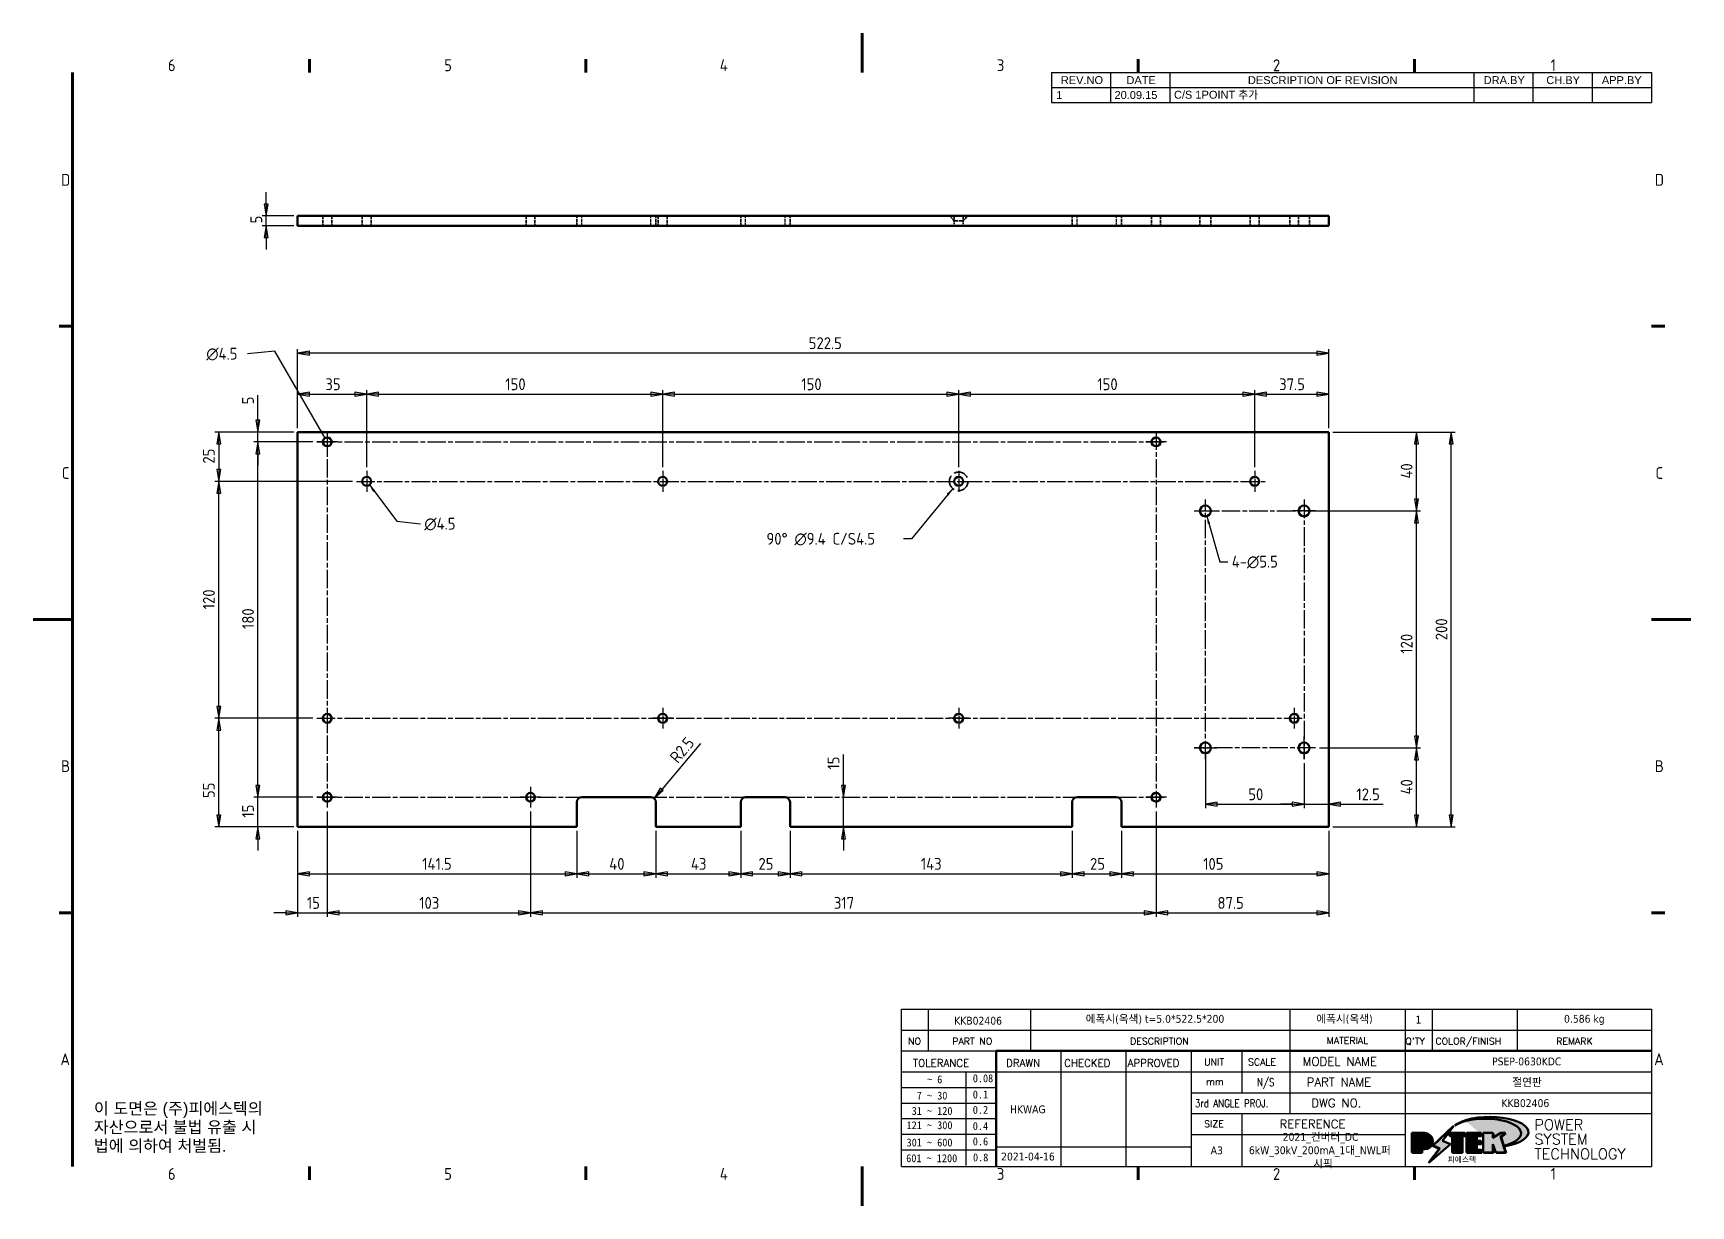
# Model space of a CAD drawing. Header units: millimetres. Extents: x 0 to 840, y 0 to 594.
import ezdxf
from ezdxf.enums import TextEntityAlignment as Align

# ---------------------------------------------------------------- set-up
doc = ezdxf.new("R2010")
doc.units = ezdxf.units.MM
doc.header["$LTSCALE"] = 2
doc.linetypes.add('CHAIN', pattern=[0.3543, 0.2362, -0.0295, 0.0591, -0.0295])
doc.linetypes.add('DASHED', pattern=[0.2067, 0.1654, -0.0413])
doc.layers.get('0').update_dxf_attribs({"lineweight": 25})
for name, color, linetype, lineweight in [('가려진 것(ISO)', 5, 'DASHED', 35), ('가려진 좁은 것(ISO)', 5, 'DASHED', 25), ('가시적인 것(ISO)', 7, 'Continuous', 50), ('경계(ISO)', 7, 'Continuous', 70), ('기호(ISO)', 7, 'Continuous', 25), ('제목(ISO)', 5, 'Continuous', 50), ('중심 표식(ISO)', 1, 'Continuous', 25), ('중심선(ISO)', 1, 'Continuous', 25), ('치수(ISO)', 7, 'Continuous', 25), ('해치(ISO)', 1, 'Continuous', 18)]:
    doc.layers.add(name, color=color, linetype=linetype, lineweight=lineweight)
doc.styles.add('HAN_291', font='')
doc.styles.add('HAN_370', font='', dxfattribs={"width": 2})
doc.styles.add('ISO Proportional', font='arial.ttf')
doc.styles.add('ISO ProportionalPSTEK', font='isocp.shx')
doc.styles.add('RC_284', font='ROMANC.shx')
doc.styles.add('RC_287', font='ROMANC.shx')
doc.styles.add('RC_292', font='ROMANC.shx')
doc.styles.add('ROMANT_294', font='romant.shx')
doc.styles.add('주 문자 (JIS)', font='arial.ttf')
doc.styles.add('텍스트 스타일333', font='ROMANC.shx', dxfattribs={"width": 0.8})
doc.styles.add('텍스트 스타일359', font='tahoma.ttf')
doc.styles.get('HAN_291').set_extended_font_data('GulimChe')
doc.styles.get('HAN_370').set_extended_font_data('GulimChe')
doc.dimstyles.new('PSTEK', dxfattribs={"dimscale": 2, "dimtxt": 3, "dimasz": 3, "dimexe": 1, "dimexo": 1, "dimgap": 1, "dimtad": 1, "dimrnd": 1e-08, "dimdsep": 46, "dimtxsty": 'ISO ProportionalPSTEK', "dimblk": 'Filled-1', "dimcen": 0.09, "dimdle": 10, "dimclrd": 3, "dimclre": 3, "dimclrt": 1, "dimadec": 1, "dimazin": 2, "dimtfac": 1, "dimtmove": 0, "dimatfit": 3, "dimfxl": 0, "dimtolj": 1, "dimlwd": -1, "dimlwe": -1, "dimarcsym": 0})
doc.dimstyles.new('PSTEK$7', dxfattribs={"dimscale": 2, "dimtxt": 3, "dimasz": 2, "dimexe": 1, "dimexo": 1, "dimgap": 1, "dimtad": 1, "dimrnd": 1e-08, "dimdsep": 46, "dimtxsty": 'ISO ProportionalPSTEK', "dimblk": 'Filled-1', "dimcen": 0.09, "dimdle": 10, "dimclrd": 3, "dimclre": 3, "dimclrt": 1, "dimadec": 1, "dimazin": 2, "dimtfac": 1, "dimtmove": 0, "dimatfit": 3, "dimfxl": 0, "dimtolj": 1, "dimlwd": -1, "dimlwe": -1, "dimarcsym": 0})

msp = doc.modelspace()

# ---------------------------------------------------------------- texts
at = {"layer": '기호(ISO)', "color": 1, "char_height": 6, "attachment_point": 1, "line_spacing_factor": 0.525, "style": 'ISO ProportionalPSTEK'}
for s, insert, width in [('{\\fAIGDT|b0|i0;\\H6.0000;n\\fisocp|b0|i0;\\H6.0000;4.5}', (87.744, 434.617), 18.91118), ('{\\fAIGDT|b0|i0;\\H6.0000;n\\fisocp|b0|i0;\\H6.0000;4.5}', (198.234, 348.525), 18.91118), ('{90° \\fAIGDT|b0|i0;\\H6.0000;n\\fisocp|b0|i0;\\H6.0000;9.4 C/S4.5 }', (371.586, 340.893), 67.41285), ('{4-\\fAIGDT|b0|i0;\\H6.0000;n\\fisocp|b0|i0;\\H6.0000;5.5}', (607.36, 329.292), 28.34427)]:
    msp.add_mtext(s, dxfattribs=dict(at, insert=insert, width=width))
at = {"layer": '기호(ISO)', "color": 7, "insert": (30.789, 52.312), "char_height": 6, "width": 102.48028, "attachment_point": 1, "line_spacing_factor": 0.944221, "style": 'ISO Proportional'}
msp.add_mtext('{\\fArial|b0|i0;이 도면은 (주)피에스텍의\\P자산으로서 불법 유출 시 \\P법에 의하여 처벌됨.}', dxfattribs=at)

# ---------------------------------------------------------------- blocks, each defined once
blk = doc.blocks.new('경계 Default Border')
at = {"layer": '경계(ISO)'}
for p, q in [((70, 287), (70, 290.4)), ((140, 287), (140, 290.4)), ((280, 287), (280, 290.4)), ((350, 287), (350, 290.4)), ((10, 222.75), (6.6, 222.75)), ((410, 222.75), (413.4, 222.75)), ((10, 74.25), (6.6, 74.25)), ((410, 74.25), (413.4, 74.25)), ((70, 10), (70, 6.6)), ((140, 10), (140, 6.6)), ((280, 10), (280, 6.6)), ((350, 10), (350, 6.6))]:
    blk.add_line(p, q, dxfattribs=at)
at = {"layer": '경계(ISO)', "flags": 128}
for points in [[(210, 297), (210, 287)], [(10, 10), (10, 287)], [(0, 148.5), (10, 148.5)], [(420, 148.5), (410, 148.5)], [(210, 0), (210, 10)]]:
    blk.add_lwpolyline(points, dxfattribs=at)
at = {"layer": '경계(ISO)', "color": 1, "char_height": 3, "attachment_point": 7, "style": 'ISO ProportionalPSTEK'}
for s, insert in [('6', (34.14, 287.37)), ('5', (104.14, 287.37)), ('4', (173.97, 287.4)), ('3', (244.17, 287.37)), ('2', (314.13, 287.37)), ('1', (384.49, 287.4)), ('D', (7.08, 258.35)), ('D', (410.88, 258.35)), ('C', (7.24, 184.1)), ('C', (411.04, 184.1)), ('B', (7.08, 109.85)), ('B', (410.88, 109.85)), ('A', (6.91, 35.62)), ('A', (410.71, 35.62)), ('6', (34.14, 6.57)), ('5', (104.14, 6.57)), ('4', (173.97, 6.6)), ('3', (244.17, 6.57)), ('2', (314.13, 6.57)), ('1', (384.49, 6.6))]:
    blk.add_mtext(s, dxfattribs=dict(at, insert=insert))
blk = doc.blocks.new('제목 블록 PSTEK')
for color, points in [(252, [(317.22, 17.06), (322.03, 21.63), (322.28, 21.94), (317.05, 16.98), (318.75, 16.19), (316, 12.72), (316.34, 13), (318.92, 16.27)]), (5, [(321.62, 17.42), (319.53, 18.25), (322.45, 22.02), (317.22, 17.06), (318.92, 16.27), (316.17, 12.8)]), (1, [(324.48, 19.61), (325.24, 19.61), (325.24, 20.26), (321.23, 20.26), (321.23, 19.61), (321.98, 19.61), (321.98, 15.34), (324.48, 15.34)]), (252, [(321.98, 19.61), (321.4, 19.61), (321.4, 19.46), (321.98, 19.46)]), (252, [(324.66, 19.46), (325.42, 19.46), (325.42, 20.11), (325.24, 20.11), (325.24, 19.61), (324.48, 19.61), (324.48, 15.34), (322.16, 15.34), (322.16, 15.19), (324.66, 15.19)]), (1, [(329.23, 20.26), (325.66, 20.26), (325.66, 15.34), (329.36, 15.34), (329.36, 15.99), (328.11, 15.99), (328.11, 17.56), (329.23, 17.56), (329.23, 18.26), (328.11, 18.26), (328.11, 19.61), (329.23, 19.61)]), (252, [(328.29, 19.46), (329.41, 19.46), (329.41, 20.11), (329.23, 20.11), (329.23, 19.61), (328.11, 19.61), (328.11, 18.26), (328.29, 18.26)]), (252, [(328.29, 17.42), (329.41, 17.42), (329.41, 18.11), (329.23, 18.11), (329.23, 17.56), (328.11, 17.56), (328.11, 15.99), (328.29, 15.99)]), (1, [(332.33, 20.26), (329.86, 20.26), (329.86, 15.34), (332.33, 15.34), (332.33, 17.43), (333.07, 15.34), (335.49, 15.34), (334.25, 19.31), (335.44, 20.26), (334.31, 20.26), (332.33, 19)]), (252, [(332.51, 16.93), (332.33, 17.43), (332.33, 15.34), (330.04, 15.34), (330.04, 15.19), (332.51, 15.19)]), (252, [(332.51, 20.11), (332.33, 20.11), (332.33, 19), (332.51, 19.11)]), (252, [(335.62, 20.11), (335.25, 20.11), (334.25, 19.31), (335.49, 15.34), (333.2, 15.34), (333.25, 15.19), (335.66, 15.19), (334.43, 19.16)]), (252, [(329.54, 15.85), (329.36, 15.85), (329.36, 15.34), (325.83, 15.34), (325.83, 15.19), (329.54, 15.19)])]:
    blk.add_hatch(color=color).paths.add_polyline_path(points)
h = blk.add_hatch(color=1)
edge = h.paths.add_edge_path(flags=0)
edge.add_line((314.22, 19.61), (314.22, 17))
edge.add_line((314.22, 17), (314.35, 17))
edge.add_arc((314.35, 17.65), 0.651, 270, 360)
edge.add_line((315, 17.65), (315, 18.96))
edge.add_arc((314.35, 18.96), 0.651, 0, 90)
edge.add_line((314.35, 19.61), (314.22, 19.61))
edge = h.paths.add_edge_path()
edge.add_arc((314.98, 18.29), 1.97, 270, 450)
edge.add_line((314.98, 20.26), (311.77, 20.26))
edge.add_line((311.77, 20.26), (311.77, 15.34))
edge.add_line((311.77, 15.34), (314.22, 15.34))
edge.add_line((314.22, 15.34), (314.22, 16.32))
edge.add_line((314.22, 16.32), (314.98, 16.32))
h = blk.add_hatch(color=252)
edge = h.paths.add_edge_path()
edge.add_arc((314.98, 18.29), 1.97, 270, 406.8279)
edge.add_arc((315.16, 18.14), 1.97, -90, 53.561, ccw=False)
edge.add_line((315.16, 16.17), (314.4, 16.17))
edge.add_line((314.4, 16.17), (314.4, 15.19))
edge.add_line((314.4, 15.19), (311.94, 15.19))
edge.add_line((311.94, 15.19), (311.94, 15.34))
edge.add_line((311.94, 15.34), (314.22, 15.34))
edge.add_line((314.22, 15.34), (314.22, 16.32))
edge.add_line((314.22, 16.32), (314.98, 16.32))
h = blk.add_hatch(color=252)
edge = h.paths.add_edge_path()
edge.add_line((314.4, 19.46), (314.53, 19.46))
edge.add_arc((314.53, 18.81), 0.651, 60.4189, 90, ccw=False)
edge.add_arc((314.35, 18.96), 0.651, 39.9699, 90)
edge.add_line((314.35, 19.61), (314.22, 19.61))
edge.add_line((314.22, 19.61), (314.22, 17))
edge.add_line((314.22, 17), (314.35, 17))
edge.add_arc((314.35, 17.65), 0.651, 270, 274.6931)
edge.add_line((314.4, 17), (314.4, 19.46))
at = {"layer": '해치(ISO)'}
h = blk.add_hatch(color=140, dxfattribs=at)
edge = h.paths.add_edge_path()
edge.add_ellipse((330.37, 20.16), major_axis=(9.1, 0), ratio=0.40699, start_angle=301.3098, end_angle=507.7437)
edge.add_ellipse((331.53, 20.46), major_axis=(-9.82, 0), ratio=0.39426, start_angle=111.5121, end_angle=334.4703, ccw=False)
edge.add_line((335.14, 16.86), (335.1, 16.99))
at = {"color": 180}
for p, q in [((182.48, 11.79), (182.48, 51.57)), ((182.48, 51.57), (372.48, 51.57)), ((189.27, 51.57), (189.27, 41.01)), ((215.22, 41.01), (215.22, 51.57)), ((280.88, 51.57), (280.88, 41.01)), ((310.09, 51.57), (310.09, 41.01)), ((316.9, 51.57), (316.9, 41.01)), ((338.46, 51.57), (338.46, 41.01)), ((372.48, 51.57), (372.48, 11.79)), ((182.48, 46.29), (372.48, 46.29)), ((182.48, 41.01), (206.45, 41.01)), ((222.94, 11.79), (222.94, 41.01)), ((239.43, 11.79), (239.43, 41.01)), ((255.92, 11.79), (255.92, 41.01)), ((268.69, 41.01), (268.69, 30.45)), ((280.88, 41.01), (280.88, 25.17)), ((310.09, 41.01), (310.09, 11.79)), ((182.48, 35.73), (206.45, 35.73)), ((198.86, 12.03), (198.86, 35.73)), ((206.45, 35.73), (372.48, 35.73)), ((182.48, 31.78), (206.45, 31.78)), ((255.92, 30.45), (372.48, 30.45)), ((182.48, 27.83), (206.45, 27.83)), ((182.48, 23.88), (206.45, 23.88)), ((255.92, 25.17), (372.48, 25.17)), ((268.69, 25.17), (268.69, 11.79)), ((182.48, 19.93), (206.45, 19.93)), ((255.92, 19.89), (310.09, 19.89)), ((182.48, 15.98), (206.45, 15.98)), ((206.45, 16.74), (255.92, 16.74)), ((182.48, 11.79), (372.48, 11.79))]:
    blk.add_line(p, q, dxfattribs=at)
at = {"color": 7, "linetype": 'Continuous', "lineweight": 25}
blk.add_line((182.48, 46.28), (231.73, 46.28), dxfattribs=at)
at = {"color": 7, "lineweight": 50}
for p, q in [((206.45, 11.79), (206.45, 41.01)), ((206.45, 41.01), (372.48, 41.01))]:
    blk.add_line(p, q, dxfattribs=at)
at = {"color": 7}
for p, q in [((322.28, 21.94), (317.05, 16.98)), ((322.45, 22.02), (317.22, 17.06)), ((317.22, 17.06), (322.03, 21.63)), ((319.53, 18.25), (322.45, 22.02)), ((322.03, 21.63), (322.28, 21.94)), ((314.98, 20.26), (311.77, 20.26)), ((311.77, 20.26), (311.77, 15.34)), ((314.98, 20.26), (311.77, 20.26)), ((311.77, 20.26), (311.77, 15.34)), ((314.22, 17), (314.22, 19.61)), ((314.22, 19.61), (314.35, 19.61)), ((314.35, 19.61), (314.22, 19.61)), ((314.22, 19.61), (314.22, 17)), ((314.22, 17), (314.22, 19.61)), ((314.22, 19.61), (314.35, 19.61)), ((314.35, 17), (314.22, 17)), ((314.22, 17), (314.35, 17)), ((314.35, 17), (314.22, 17)), ((314.4, 19.46), (314.53, 19.46)), ((314.4, 17), (314.4, 19.46)), ((315, 18.96), (315, 17.65)), ((315, 18.96), (315, 17.65)), ((316.17, 12.8), (321.62, 17.42)), ((317.05, 16.98), (318.75, 16.19)), ((318.92, 16.27), (317.22, 17.06)), ((317.22, 17.06), (318.92, 16.27)), ((321.62, 17.42), (319.53, 18.25)), ((325.24, 20.26), (321.23, 20.26)), ((321.23, 20.26), (321.23, 19.61)), ((325.24, 20.26), (321.23, 20.26)), ((321.23, 20.26), (321.23, 19.61)), ((321.23, 19.61), (321.98, 19.61)), ((321.23, 19.61), (321.98, 19.61)), ((321.4, 19.61), (321.4, 19.46)), ((321.98, 19.61), (321.4, 19.61)), ((321.4, 19.46), (321.98, 19.46)), ((321.98, 19.61), (321.98, 15.34)), ((321.98, 19.46), (321.98, 19.61)), ((321.98, 19.61), (321.98, 15.34)), ((324.48, 19.61), (325.24, 19.61)), ((324.48, 15.34), (324.48, 19.61)), ((325.24, 19.61), (324.48, 19.61)), ((324.48, 19.61), (324.48, 15.34)), ((324.48, 19.61), (325.24, 19.61)), ((324.48, 15.34), (324.48, 19.61)), ((324.66, 19.46), (325.42, 19.46)), ((324.66, 15.19), (324.66, 19.46)), ((325.24, 19.61), (325.24, 20.26)), ((325.24, 19.61), (325.24, 20.26)), ((325.42, 20.11), (325.24, 20.11)), ((325.24, 20.11), (325.24, 19.61)), ((325.42, 19.46), (325.42, 20.11)), ((329.23, 20.26), (325.66, 20.26)), ((325.66, 20.26), (325.66, 15.34)), ((325.66, 20.26), (325.66, 15.34)), ((329.23, 20.26), (325.66, 20.26)), ((328.11, 18.26), (328.11, 19.61)), ((328.11, 19.61), (329.23, 19.61)), ((329.23, 19.61), (328.11, 19.61)), ((328.11, 19.61), (328.11, 18.26)), ((328.11, 18.26), (328.11, 19.61)), ((328.11, 19.61), (329.23, 19.61)), ((329.23, 18.26), (328.11, 18.26)), ((328.11, 18.26), (328.29, 18.26)), ((329.23, 18.26), (328.11, 18.26)), ((328.11, 17.56), (329.23, 17.56)), ((328.11, 15.99), (328.11, 17.56)), ((329.23, 17.56), (328.11, 17.56)), ((328.11, 17.56), (328.11, 15.99)), ((328.11, 17.56), (329.23, 17.56)), ((328.11, 15.99), (328.11, 17.56)), ((328.29, 18.26), (328.29, 19.46)), ((328.29, 19.46), (329.41, 19.46)), ((328.29, 15.99), (328.29, 17.42)), ((328.29, 17.42), (329.41, 17.42)), ((329.23, 19.61), (329.23, 20.26)), ((329.23, 19.61), (329.23, 20.26)), ((329.41, 20.11), (329.23, 20.11)), ((329.23, 20.11), (329.23, 19.61)), ((329.23, 17.56), (329.23, 18.26)), ((329.23, 17.56), (329.23, 18.26)), ((329.41, 18.11), (329.23, 18.11)), ((329.23, 18.11), (329.23, 17.56)), ((329.41, 19.46), (329.41, 20.11)), ((329.41, 17.42), (329.41, 18.11)), ((332.33, 20.26), (329.86, 20.26)), ((329.86, 20.26), (329.86, 15.34)), ((329.86, 20.26), (329.86, 15.34)), ((332.33, 20.26), (329.86, 20.26)), ((334.31, 20.26), (332.33, 19)), ((332.33, 19), (332.33, 20.26)), ((334.31, 20.26), (332.33, 19)), ((332.33, 19), (332.33, 20.26)), ((332.51, 20.11), (332.33, 20.11)), ((332.33, 20.11), (332.33, 19)), ((332.33, 19), (332.51, 19.11)), ((332.33, 17.43), (333.07, 15.34)), ((332.33, 15.34), (332.33, 17.43)), ((332.51, 16.93), (332.33, 17.43)), ((332.33, 17.43), (332.33, 15.34)), ((332.33, 17.43), (333.07, 15.34)), ((332.33, 15.34), (332.33, 17.43)), ((332.51, 19.11), (332.51, 20.11)), ((332.51, 15.19), (332.51, 16.93)), ((334.25, 19.31), (335.44, 20.26)), ((334.25, 19.31), (335.44, 20.26)), ((335.25, 20.11), (334.25, 19.31)), ((335.49, 15.34), (334.25, 19.31)), ((334.25, 19.31), (335.49, 15.34)), ((335.49, 15.34), (334.25, 19.31)), ((335.44, 20.26), (334.31, 20.26)), ((335.44, 20.26), (334.31, 20.26)), ((334.43, 19.16), (335.62, 20.11)), ((335.66, 15.19), (334.43, 19.16)), ((335.62, 20.11), (335.25, 20.11)), ((345.04, 17.5), (344.99, 17.69)), ((311.77, 15.34), (314.22, 15.34)), ((311.77, 15.34), (314.22, 15.34)), ((314.22, 15.34), (311.94, 15.34)), ((311.94, 15.34), (311.94, 15.19)), ((311.94, 15.19), (314.4, 15.19)), ((314.22, 16.32), (314.98, 16.32)), ((314.22, 15.34), (314.22, 16.32)), ((314.98, 16.32), (314.22, 16.32)), ((314.22, 16.32), (314.22, 15.34)), ((314.22, 16.32), (314.98, 16.32)), ((314.22, 15.34), (314.22, 16.32)), ((314.4, 16.17), (315.16, 16.17)), ((314.4, 15.19), (314.4, 16.17)), ((318.75, 16.19), (316, 12.72)), ((316, 12.72), (316.34, 13)), ((318.92, 16.27), (316.17, 12.8)), ((316.34, 13), (318.92, 16.27)), ((321.98, 15.34), (324.48, 15.34)), ((321.98, 15.34), (324.48, 15.34)), ((324.48, 15.34), (322.16, 15.34)), ((322.16, 15.34), (322.16, 15.19)), ((322.16, 15.19), (324.66, 15.19)), ((325.66, 15.34), (329.36, 15.34)), ((325.66, 15.34), (329.36, 15.34)), ((329.36, 15.34), (325.83, 15.34)), ((325.83, 15.34), (325.83, 15.19)), ((325.83, 15.19), (329.54, 15.19)), ((329.36, 15.99), (328.11, 15.99)), ((328.11, 15.99), (328.29, 15.99)), ((329.36, 15.99), (328.11, 15.99)), ((329.36, 15.34), (329.36, 15.99)), ((329.36, 15.34), (329.36, 15.99)), ((329.54, 15.85), (329.36, 15.85)), ((329.36, 15.85), (329.36, 15.34)), ((329.54, 15.19), (329.54, 15.85)), ((329.86, 15.34), (332.33, 15.34)), ((329.86, 15.34), (332.33, 15.34)), ((332.33, 15.34), (330.04, 15.34)), ((330.04, 15.34), (330.04, 15.19)), ((330.04, 15.19), (332.51, 15.19)), ((333.07, 15.34), (335.49, 15.34)), ((333.07, 15.34), (335.49, 15.34)), ((335.49, 15.34), (333.2, 15.34)), ((333.2, 15.34), (333.25, 15.19)), ((333.25, 15.19), (335.66, 15.19))]:
    blk.add_line(p, q, dxfattribs=at)
at = {"color": 5}
for p, q in [((322.45, 22.02), (317.22, 17.06)), ((319.53, 18.25), (322.45, 22.02)), ((316.17, 12.8), (321.62, 17.42)), ((317.22, 17.06), (318.92, 16.27)), ((321.62, 17.42), (319.53, 18.25)), ((318.92, 16.27), (316.17, 12.8))]:
    blk.add_line(p, q, dxfattribs=at)
at = {"color": 1}
for p, q in [((314.98, 20.26), (311.77, 20.26)), ((311.77, 20.26), (311.77, 15.34)), ((314.22, 17), (314.22, 19.61)), ((314.22, 19.61), (314.35, 19.61)), ((314.35, 17), (314.22, 17)), ((315, 18.96), (315, 17.65)), ((325.24, 20.26), (321.23, 20.26)), ((321.23, 20.26), (321.23, 19.61)), ((321.23, 19.61), (321.98, 19.61)), ((321.98, 19.61), (321.98, 15.34)), ((324.48, 19.61), (325.24, 19.61)), ((324.48, 15.34), (324.48, 19.61)), ((325.24, 19.61), (325.24, 20.26)), ((329.23, 20.26), (325.66, 20.26)), ((325.66, 20.26), (325.66, 15.34)), ((328.11, 18.26), (328.11, 19.61)), ((328.11, 19.61), (329.23, 19.61)), ((329.23, 18.26), (328.11, 18.26)), ((328.11, 17.56), (329.23, 17.56)), ((328.11, 15.99), (328.11, 17.56)), ((329.23, 19.61), (329.23, 20.26)), ((329.23, 17.56), (329.23, 18.26)), ((332.33, 20.26), (329.86, 20.26)), ((329.86, 20.26), (329.86, 15.34)), ((334.31, 20.26), (332.33, 19)), ((332.33, 19), (332.33, 20.26)), ((332.33, 17.43), (333.07, 15.34)), ((332.33, 15.34), (332.33, 17.43)), ((334.25, 19.31), (335.44, 20.26)), ((335.49, 15.34), (334.25, 19.31)), ((335.44, 20.26), (334.31, 20.26)), ((311.77, 15.34), (314.22, 15.34)), ((314.22, 16.32), (314.98, 16.32)), ((314.22, 15.34), (314.22, 16.32)), ((321.98, 15.34), (324.48, 15.34)), ((325.66, 15.34), (329.36, 15.34)), ((329.36, 15.99), (328.11, 15.99)), ((329.36, 15.34), (329.36, 15.99)), ((329.86, 15.34), (332.33, 15.34)), ((333.07, 15.34), (335.49, 15.34))]:
    blk.add_line(p, q, dxfattribs=at)
at = {"color": 7}
for centre, radius, start, end in [((314.35, 18.96), 0.651, 0, 90), ((314.35, 18.96), 0.651, 39.9699, 90), ((314.35, 18.96), 0.651, 0, 90), ((314.35, 17.65), 0.651, 270, 0), ((314.35, 17.65), 0.651, 270, 0), ((314.35, 17.65), 0.651, 270, 274.6931), ((314.53, 18.81), 0.651, 60.4189, 90), ((314.98, 18.29), 1.97, 270, 90), ((314.98, 18.29), 1.97, 270, 90), ((314.98, 18.29), 1.97, 270, 46.8279), ((315.16, 18.14), 1.97, 270, 53.561)]:
    blk.add_arc(centre, radius, start, end, dxfattribs=at)
at = {"color": 1}
for centre, radius, start, end in [((314.35, 18.96), 0.651, 0, 90), ((314.35, 17.65), 0.651, 270, 0), ((314.98, 18.29), 1.97, 270, 90)]:
    blk.add_arc(centre, radius, start, end, dxfattribs=at)
at = {"layer": '제목(ISO)'}
for p, q in [((322.28, 21.94), (317.05, 16.98)), ((322.45, 22.02), (317.22, 17.06)), ((317.22, 17.06), (322.03, 21.63)), ((319.53, 18.25), (322.45, 22.02)), ((322.03, 21.63), (322.28, 21.94)), ((314.98, 20.26), (311.77, 20.26)), ((311.77, 20.26), (311.77, 15.34)), ((314.22, 17), (314.22, 19.61)), ((314.22, 19.61), (314.35, 19.61)), ((314.35, 19.61), (314.22, 19.61)), ((314.22, 19.61), (314.22, 17)), ((314.35, 17), (314.22, 17)), ((314.22, 17), (314.35, 17)), ((314.4, 19.46), (314.53, 19.46)), ((314.4, 17), (314.4, 19.46)), ((315, 18.96), (315, 17.65)), ((316.17, 12.8), (321.62, 17.42)), ((317.05, 16.98), (318.75, 16.19)), ((317.22, 17.06), (318.92, 16.27)), ((318.92, 16.27), (317.22, 17.06)), ((321.62, 17.42), (319.53, 18.25)), ((325.24, 20.26), (321.23, 20.26)), ((321.23, 20.26), (321.23, 19.61)), ((321.23, 19.61), (321.98, 19.61)), ((321.98, 19.61), (321.4, 19.61)), ((321.4, 19.61), (321.4, 19.46)), ((321.4, 19.46), (321.98, 19.46)), ((321.98, 19.61), (321.98, 15.34)), ((321.98, 19.46), (321.98, 19.61)), ((324.48, 19.61), (325.24, 19.61)), ((324.48, 15.34), (324.48, 19.61)), ((325.24, 19.61), (324.48, 19.61)), ((324.48, 19.61), (324.48, 15.34)), ((324.66, 19.46), (325.42, 19.46)), ((324.66, 15.19), (324.66, 19.46)), ((325.24, 19.61), (325.24, 20.26)), ((325.42, 20.11), (325.24, 20.11)), ((325.24, 20.11), (325.24, 19.61)), ((325.42, 19.46), (325.42, 20.11)), ((329.23, 20.26), (325.66, 20.26)), ((325.66, 20.26), (325.66, 15.34)), ((328.11, 18.26), (328.11, 19.61)), ((328.11, 19.61), (329.23, 19.61)), ((329.23, 19.61), (328.11, 19.61)), ((328.11, 19.61), (328.11, 18.26)), ((329.23, 18.26), (328.11, 18.26)), ((328.11, 18.26), (328.29, 18.26)), ((328.11, 15.99), (328.11, 17.56)), ((328.11, 17.56), (329.23, 17.56)), ((329.23, 17.56), (328.11, 17.56)), ((328.11, 17.56), (328.11, 15.99)), ((328.29, 19.46), (329.41, 19.46)), ((328.29, 18.26), (328.29, 19.46)), ((328.29, 17.42), (329.41, 17.42)), ((328.29, 15.99), (328.29, 17.42)), ((329.23, 19.61), (329.23, 20.26)), ((329.41, 20.11), (329.23, 20.11)), ((329.23, 20.11), (329.23, 19.61)), ((329.23, 17.56), (329.23, 18.26)), ((329.41, 18.11), (329.23, 18.11)), ((329.23, 18.11), (329.23, 17.56)), ((329.41, 19.46), (329.41, 20.11)), ((329.41, 17.42), (329.41, 18.11)), ((332.33, 20.26), (329.86, 20.26)), ((329.86, 20.26), (329.86, 15.34)), ((334.31, 20.26), (332.33, 19)), ((332.33, 19), (332.33, 20.26)), ((332.51, 20.11), (332.33, 20.11)), ((332.33, 20.11), (332.33, 19)), ((332.33, 19), (332.51, 19.11)), ((332.33, 15.34), (332.33, 17.43)), ((332.33, 17.43), (333.07, 15.34)), ((332.51, 16.93), (332.33, 17.43)), ((332.33, 17.43), (332.33, 15.34)), ((332.51, 19.11), (332.51, 20.11)), ((332.51, 15.19), (332.51, 16.93)), ((334.25, 19.31), (335.44, 20.26)), ((335.25, 20.11), (334.25, 19.31)), ((335.49, 15.34), (334.25, 19.31)), ((334.25, 19.31), (335.49, 15.34)), ((335.44, 20.26), (334.31, 20.26)), ((334.43, 19.16), (335.62, 20.11)), ((335.66, 15.19), (334.43, 19.16)), ((335.62, 20.11), (335.25, 20.11)), ((311.77, 15.34), (314.22, 15.34)), ((314.22, 15.34), (311.94, 15.34)), ((311.94, 15.34), (311.94, 15.19)), ((311.94, 15.19), (314.4, 15.19)), ((314.22, 15.34), (314.22, 16.32)), ((314.22, 16.32), (314.98, 16.32)), ((314.98, 16.32), (314.22, 16.32)), ((314.22, 16.32), (314.22, 15.34)), ((314.4, 15.19), (314.4, 16.17)), ((314.4, 16.17), (315.16, 16.17)), ((318.75, 16.19), (316, 12.72)), ((316, 12.72), (316.34, 13)), ((318.92, 16.27), (316.17, 12.8)), ((316.34, 13), (318.92, 16.27)), ((321.98, 15.34), (324.48, 15.34)), ((324.48, 15.34), (322.16, 15.34)), ((322.16, 15.34), (322.16, 15.19)), ((322.16, 15.19), (324.66, 15.19)), ((325.66, 15.34), (329.36, 15.34)), ((329.36, 15.34), (325.83, 15.34)), ((325.83, 15.34), (325.83, 15.19)), ((325.83, 15.19), (329.54, 15.19)), ((329.36, 15.99), (328.11, 15.99)), ((328.11, 15.99), (328.29, 15.99)), ((329.36, 15.34), (329.36, 15.99)), ((329.54, 15.85), (329.36, 15.85)), ((329.36, 15.85), (329.36, 15.34)), ((329.54, 15.19), (329.54, 15.85)), ((329.86, 15.34), (332.33, 15.34)), ((332.33, 15.34), (330.04, 15.34)), ((330.04, 15.34), (330.04, 15.19)), ((330.04, 15.19), (332.51, 15.19)), ((333.07, 15.34), (335.49, 15.34)), ((335.49, 15.34), (333.2, 15.34)), ((333.2, 15.34), (333.25, 15.19)), ((333.25, 15.19), (335.66, 15.19))]:
    blk.add_line(p, q, dxfattribs=at)
at = {"layer": '제목(ISO)', "color": 4}
blk.add_line((335.14, 16.86), (335.1, 16.99), dxfattribs=at)
at = {"layer": '제목(ISO)'}
for centre, radius, start, end in [((314.35, 18.96), 0.651, 0, 90), ((314.35, 18.96), 0.651, 39.9699, 90), ((314.35, 17.65), 0.651, 270, 0), ((314.35, 17.65), 0.651, 270, 274.6931), ((314.53, 18.81), 0.651, 60.4189, 90), ((314.98, 18.29), 1.97, 46.8279, 90), ((314.98, 18.29), 1.97, 270, 46.8279), ((314.98, 18.29), 1.97, 270, 46.8279), ((315.16, 18.14), 1.97, 270, 53.561)]:
    blk.add_arc(centre, radius, start, end, dxfattribs=at)
at = {"layer": '제목(ISO)', "color": 4}
for centre, major_axis, ratio, start_param, end_param in [((331.53, 20.46), (9.82, 0), 0.39426, 5.087845, 8.9792), ((330.37, 20.16), (9.1, 0), 0.40699, 5.258849, 8.861799)]:
    blk.add_ellipse(centre, major_axis=major_axis, ratio=ratio, start_param=start_param, end_param=end_param, dxfattribs=at)
at = {"color": 7}
for s, height, style, p in [('NO', 1.742, 'RC_284', (184.14, 42.62)), ('PART NO', 1.742, 'RC_284', (195.34, 42.62)), ('DESCRIPTION', 1.7424, 'RC_284', (240.4, 42.62)), ("Q'TY", 1.742, 'RC_284', (310.14, 42.62)), ('COLOR/FINISH', 1.7424, 'RC_284', (317.77, 42.62)), ('REMARK', 1.742, 'RC_284', (348.35, 42.62)), (' TOLERANCE', 1.9, 'RC_287', (184.09, 37.01)), ('DRAWN', 1.9, 'RC_287', (208.98, 37.01)), ('CHECKED', 1.9, 'RC_287', (223.69, 37.01)), ('APPROVED', 1.9, 'RC_287', (239.78, 37.01)), ('UNIT', 1.742, 'RC_284', (259.17, 37.34)), ('SCALE', 1.742, 'RC_284', (270.29, 37.34)), ('MODEL NAME', 2.178, 'RC_292', (284.1, 37.25)), ('    ~ 6', 2, 'HAN_291', (183.77, 32.82)), ('0.08', 2, 'HAN_291', (200.55, 33.1)), ('PART NAME', 2.178, 'RC_292', (285.14, 32.03)), ('  7 ~ 30', 2, 'HAN_291', (183.77, 28.71)), ('0.1', 2, 'HAN_291', (200.55, 28.99)), ('mm', 1.742, 'RC_284', (259.65, 32.35)), (' 31 ~ 120', 2, 'HAN_291', (183.77, 24.83)), ('0.2', 2, 'HAN_291', (200.55, 25.11)), (' DWG NO.', 2.178, 'RC_292', (284.81, 26.75)), ('121 ~ 300', 2, 'HAN_291', (183.77, 21.21)), ('0.4', 2, 'HAN_291', (200.55, 21)), ('SIZE', 1.742, 'RC_284', (259.17, 21.69)), ('REFERENCE', 2.178, 'RC_292', (278.27, 21.43)), ('301 ~ 600', 2, 'HAN_291', (183.77, 16.83)), ('0.6', 2, 'HAN_291', (200.55, 17.12)), ('601 ~ 1200', 2, 'HAN_291', (183.68, 12.85)), ('0.8', 2, 'HAN_291', (200.61, 13.06))]:
    blk.add_text(s, height=height, dxfattribs=dict(at, style=style)).set_placement(p)
at = {"color": 7, "style": 'RC_284'}
blk.add_text('MATERIAL', height=1.742, dxfattribs=at).set_placement((295.48, 43.65), align=Align.MIDDLE_CENTER)
at = {"color": 7, "style": '텍스트 스타일333', "width": 0.8}
blk.add_text('N/S', height=2, dxfattribs=at).set_placement((274.78, 33.09), align=Align.MIDDLE_CENTER)
blk.add_text('3rd ANGLE PROJ.', height=2, dxfattribs=at).set_placement((256.84, 26.76))
at = {"style": 'ROMANT_294'}
for s, p in [('POWER', (342.83, 20.97)), ('SYSTEM', (342.83, 17.33)), ('TECHNOLOGY', (342.83, 13.57))]:
    blk.add_text(s, height=2.7, dxfattribs=at).set_placement(p)
at = {"color": 7, "insert": (320.85, 14.21), "char_height": 1.4, "attachment_point": 1, "line_spacing_factor": 0.332, "style": 'HAN_370'}
blk.add_mtext('\\fHY견고딕|b0|i0;\\H1.4000;피에스텍', dxfattribs=at)
at = {"layer": '제목(ISO)', "color": 7, "style": '텍스트 스타일359'}
for tag, p in [('질량\\P3;_001', (350.35, 48.17)), ('부품_번호_001', (195.83, 47.69)), ('설명_001', (229.15, 48.16)), ('재질_001', (287.58, 48.16)), ("3._Q'TY_001", (312.71, 47.93)), ('1._MODEL_NAME_001', (332.11, 37.37)), ('제목_001', (337.25, 32.14)), ('설계자_001', (209.98, 25.24)), ('부품_번호_001', (334.49, 26.81)), ('시트_크기_001', (260.82, 14.85)), ('프로젝트_002', (270.51, 14.87)), ('프로젝트_001', (279.06, 18.26)), ('작성_날짜_001', (207.72, 13.27)), ('프로젝트_003', (286.8, 11.47))]:
    blk.add_attdef(tag, p, '', height=1.98, dxfattribs=at)
for tag, p in [('4._COLOR', (327.68, 48.93)), ('점검자', (231.18, 26.23)), ('엔지니어링_승인자', (247.67, 26.23)), ('점검_날짜', (231.18, 14.27)), ('엔지니어링_승인_날짜', (247.67, 14.27))]:
    blk.add_attdef(tag, text='', height=1.98, dxfattribs=at).set_placement(p, align=Align.MIDDLE_CENTER)
blk = doc.blocks.new('리비전 내역')
at = {"layer": '기호(ISO)'}
for p, q in [((258, 287), (410, 287)), ((258, 287), (258, 283.22)), ((273, 287), (273, 283.22)), ((288, 287), (288, 283.22)), ((365, 287), (365, 283.22)), ((380, 287), (380, 283.22)), ((395, 287), (395, 283.22)), ((410, 287), (410, 283.22)), ((258, 283.22), (410, 283.22)), ((258, 283.22), (258, 279.44)), ((273, 283.22), (273, 279.44)), ((288, 283.22), (288, 279.44)), ((365, 283.22), (365, 279.44)), ((380, 283.22), (380, 279.44)), ((395, 283.22), (395, 279.44)), ((410, 283.22), (410, 279.44)), ((258, 279.44), (410, 279.44))]:
    blk.add_line(p, q, dxfattribs=at)
at = {"layer": '기호(ISO)', "color": 7, "char_height": 2, "attachment_point": 7, "style": '주 문자 (JIS)'}
for s, insert in [('REV.NO', (260.37, 284.08)), ('DATE', (277, 284.11)), ('DESCRIPTION OF REVISION', (307.78, 284.08)), ('DRA.BY', (367.52, 284.11)), ('CH.BY', (383.38, 284.08)), ('APP.BY', (397.45, 284.11)), ('1', (259.21, 280.33)), ('20.09.15', (273.97, 280.31)), ('C/S 1POINT 추가', (289.04, 280.19))]:
    blk.add_mtext(s, dxfattribs=dict(at, insert=insert))
blk = doc.blocks.new('Filled-1')
at = {"color": 0}
for p, q in [((0, 0), (-1, 0.17)), ((-1, 0.17), (-1, -0.17)), ((-1, 0), (0, 0)), ((-1, -0.17), (0, 0))]:
    blk.add_line(p, q, dxfattribs=at)
at = {"color": 0, "flags": 128}
blk.add_lwpolyline([(-1, -0.17), (0, 0)], dxfattribs=at)
at = {"color": 0}
blk.add_solid([(-1, -0.17), (0, 0), (-1, 0.17), (-1, -0.17)], dxfattribs=at)
blk = doc.blocks.new('*D14')
at = {"layer": 'Defpoints', "color": 0}
for p in [(149.02, 201.72), (134.02, 191.97), (149.02, 148.43)]:
    blk.add_point(p, dxfattribs=at)
at = {"layer": '치수(ISO)', "color": 3}
for p, q in [((149.02, 199.72), (149.02, 146.43)), ((134.02, 189.97), (134.02, 146.43)), ((128.02, 148.43), (122.02, 148.43)), ((134.02, 148.43), (149.02, 148.43)), ((155.02, 148.43), (161.02, 148.43))]:
    blk.add_line(p, q, dxfattribs=at)
at = {"layer": '치수(ISO)', "color": 3, "xscale": 6, "yscale": 6, "zscale": 6}
blk.add_blockref('Filled-1', (134.02, 148.43), dxfattribs=at)
at = {"layer": '치수(ISO)', "color": 3, "xscale": 6, "yscale": 6, "zscale": 6, "rotation": 180}
blk.add_blockref('Filled-1', (149.02, 148.43), dxfattribs=at)
at = {"layer": '치수(ISO)', "color": 1, "insert": (138.7, 156.43), "char_height": 6, "attachment_point": 1, "style": 'ISO ProportionalPSTEK'}
blk.add_mtext('\\A1;15', dxfattribs=at)
blk = doc.blocks.new('*D15')
at = {"layer": 'Defpoints', "color": 0}
for p in [(149.02, 201.72), (252.02, 201.72), (252.02, 148.43)]:
    blk.add_point(p, dxfattribs=at)
at = {"layer": '치수(ISO)', "color": 3}
for p, q in [((149.02, 199.72), (149.02, 146.43)), ((252.02, 199.72), (252.02, 146.43)), ((155.02, 148.43), (246.02, 148.43))]:
    blk.add_line(p, q, dxfattribs=at)
at = {"layer": '치수(ISO)', "color": 3, "xscale": 6, "yscale": 6, "zscale": 6, "rotation": 180}
blk.add_blockref('Filled-1', (149.02, 148.43), dxfattribs=at)
at = {"layer": '치수(ISO)', "color": 3, "xscale": 6, "yscale": 6, "zscale": 6}
blk.add_blockref('Filled-1', (252.02, 148.43), dxfattribs=at)
at = {"layer": '치수(ISO)', "color": 1, "insert": (195.62, 156.43), "char_height": 6, "attachment_point": 1, "style": 'ISO ProportionalPSTEK'}
blk.add_mtext('\\A1;103', dxfattribs=at)
blk = doc.blocks.new('*D16')
at = {"layer": 'Defpoints', "color": 0}
for p in [(252.02, 201.72), (569.02, 201.72), (569.02, 148.43)]:
    blk.add_point(p, dxfattribs=at)
at = {"layer": '치수(ISO)', "color": 3}
for p, q in [((252.02, 199.72), (252.02, 146.43)), ((569.02, 199.72), (569.02, 146.43)), ((258.02, 148.43), (563.02, 148.43))]:
    blk.add_line(p, q, dxfattribs=at)
at = {"layer": '치수(ISO)', "color": 3, "xscale": 6, "yscale": 6, "zscale": 6, "rotation": 180}
blk.add_blockref('Filled-1', (252.02, 148.43), dxfattribs=at)
at = {"layer": '치수(ISO)', "color": 3, "xscale": 6, "yscale": 6, "zscale": 6}
blk.add_blockref('Filled-1', (569.02, 148.43), dxfattribs=at)
at = {"layer": '치수(ISO)', "color": 1, "insert": (405.74, 156.43), "char_height": 6, "attachment_point": 1, "style": 'ISO ProportionalPSTEK'}
blk.add_mtext('\\A1;317', dxfattribs=at)
blk = doc.blocks.new('*D17')
at = {"layer": 'Defpoints', "color": 0}
for p in [(569.02, 201.72), (656.52, 191.97), (656.52, 148.43)]:
    blk.add_point(p, dxfattribs=at)
at = {"layer": '치수(ISO)', "color": 3}
for p, q in [((569.02, 199.72), (569.02, 146.43)), ((656.52, 189.97), (656.52, 146.43)), ((575.02, 148.43), (650.52, 148.43))]:
    blk.add_line(p, q, dxfattribs=at)
at = {"layer": '치수(ISO)', "color": 3, "xscale": 6, "yscale": 6, "zscale": 6, "rotation": 180}
blk.add_blockref('Filled-1', (569.02, 148.43), dxfattribs=at)
at = {"layer": '치수(ISO)', "color": 3, "xscale": 6, "yscale": 6, "zscale": 6}
blk.add_blockref('Filled-1', (656.52, 148.43), dxfattribs=at)
at = {"layer": '치수(ISO)', "color": 1, "insert": (600.12, 156.43), "char_height": 6, "attachment_point": 1, "style": 'ISO ProportionalPSTEK'}
blk.add_mtext('\\A1;87.5', dxfattribs=at)
blk = doc.blocks.new('*D18')
at = {"layer": 'Defpoints', "color": 0}
for p in [(134.02, 191.97), (275.52, 191.97), (275.52, 168.2)]:
    blk.add_point(p, dxfattribs=at)
at = {"layer": '치수(ISO)', "color": 3}
for p, q in [((134.02, 189.97), (134.02, 166.2)), ((275.52, 189.97), (275.52, 166.2)), ((140.02, 168.2), (269.52, 168.2))]:
    blk.add_line(p, q, dxfattribs=at)
at = {"layer": '치수(ISO)', "color": 3, "xscale": 6, "yscale": 6, "zscale": 6, "rotation": 180}
blk.add_blockref('Filled-1', (134.02, 168.2), dxfattribs=at)
at = {"layer": '치수(ISO)', "color": 3, "xscale": 6, "yscale": 6, "zscale": 6}
blk.add_blockref('Filled-1', (275.52, 168.2), dxfattribs=at)
at = {"layer": '치수(ISO)', "color": 1, "insert": (197.13, 176.2), "char_height": 6, "attachment_point": 1, "style": 'ISO ProportionalPSTEK'}
blk.add_mtext('\\A1;141.5', dxfattribs=at)
blk = doc.blocks.new('*D19')
at = {"layer": 'Defpoints', "color": 0}
for p in [(275.52, 191.97), (315.52, 191.97), (315.52, 168.2)]:
    blk.add_point(p, dxfattribs=at)
at = {"layer": '치수(ISO)', "color": 3}
for p, q in [((275.52, 189.97), (275.52, 166.2)), ((315.52, 189.97), (315.52, 166.2)), ((281.52, 168.2), (309.52, 168.2))]:
    blk.add_line(p, q, dxfattribs=at)
at = {"layer": '치수(ISO)', "color": 3, "xscale": 6, "yscale": 6, "zscale": 6, "rotation": 180}
blk.add_blockref('Filled-1', (275.52, 168.2), dxfattribs=at)
at = {"layer": '치수(ISO)', "color": 3, "xscale": 6, "yscale": 6, "zscale": 6}
blk.add_blockref('Filled-1', (315.52, 168.2), dxfattribs=at)
at = {"layer": '치수(ISO)', "color": 1, "insert": (291.94, 176.2), "char_height": 6, "attachment_point": 1, "style": 'ISO ProportionalPSTEK'}
blk.add_mtext('\\A1;40', dxfattribs=at)
blk = doc.blocks.new('*D20')
at = {"layer": 'Defpoints', "color": 0}
for p in [(315.52, 191.97), (358.52, 191.97), (358.52, 168.2)]:
    blk.add_point(p, dxfattribs=at)
at = {"layer": '치수(ISO)', "color": 3}
for p, q in [((315.52, 189.97), (315.52, 166.2)), ((358.52, 189.97), (358.52, 166.2)), ((321.52, 168.2), (352.52, 168.2))]:
    blk.add_line(p, q, dxfattribs=at)
at = {"layer": '치수(ISO)', "color": 3, "xscale": 6, "yscale": 6, "zscale": 6, "rotation": 180}
blk.add_blockref('Filled-1', (315.52, 168.2), dxfattribs=at)
at = {"layer": '치수(ISO)', "color": 3, "xscale": 6, "yscale": 6, "zscale": 6}
blk.add_blockref('Filled-1', (358.52, 168.2), dxfattribs=at)
at = {"layer": '치수(ISO)', "color": 1, "insert": (333.32, 176.2), "char_height": 6, "attachment_point": 1, "style": 'ISO ProportionalPSTEK'}
blk.add_mtext('\\A1;43', dxfattribs=at)
blk = doc.blocks.new('*D21')
at = {"layer": 'Defpoints', "color": 0}
for p in [(358.52, 191.97), (383.52, 191.97), (383.52, 168.2)]:
    blk.add_point(p, dxfattribs=at)
at = {"layer": '치수(ISO)', "color": 3}
for p, q in [((358.52, 189.97), (358.52, 166.2)), ((383.52, 189.97), (383.52, 166.2)), ((364.52, 168.2), (377.52, 168.2))]:
    blk.add_line(p, q, dxfattribs=at)
at = {"layer": '치수(ISO)', "color": 3, "xscale": 6, "yscale": 6, "zscale": 6, "rotation": 180}
blk.add_blockref('Filled-1', (358.52, 168.2), dxfattribs=at)
at = {"layer": '치수(ISO)', "color": 3, "xscale": 6, "yscale": 6, "zscale": 6}
blk.add_blockref('Filled-1', (383.52, 168.2), dxfattribs=at)
at = {"layer": '치수(ISO)', "color": 1, "insert": (367.54, 176.2), "char_height": 6, "attachment_point": 1, "style": 'ISO ProportionalPSTEK'}
blk.add_mtext('\\A1;25', dxfattribs=at)
blk = doc.blocks.new('*D22')
at = {"layer": 'Defpoints', "color": 0}
for p in [(383.52, 191.97), (526.52, 191.97), (526.52, 168.2)]:
    blk.add_point(p, dxfattribs=at)
at = {"layer": '치수(ISO)', "color": 3}
for p, q in [((383.52, 189.97), (383.52, 166.2)), ((526.52, 189.97), (526.52, 166.2)), ((389.52, 168.2), (520.52, 168.2))]:
    blk.add_line(p, q, dxfattribs=at)
at = {"layer": '치수(ISO)', "color": 3, "xscale": 6, "yscale": 6, "zscale": 6, "rotation": 180}
blk.add_blockref('Filled-1', (383.52, 168.2), dxfattribs=at)
at = {"layer": '치수(ISO)', "color": 3, "xscale": 6, "yscale": 6, "zscale": 6}
blk.add_blockref('Filled-1', (526.52, 168.2), dxfattribs=at)
at = {"layer": '치수(ISO)', "color": 1, "insert": (449.82, 176.2), "char_height": 6, "attachment_point": 1, "style": 'ISO ProportionalPSTEK'}
blk.add_mtext('\\A1;143', dxfattribs=at)
blk = doc.blocks.new('*D23')
at = {"layer": 'Defpoints', "color": 0}
for p in [(526.52, 191.97), (551.52, 191.97), (551.52, 168.2)]:
    blk.add_point(p, dxfattribs=at)
at = {"layer": '치수(ISO)', "color": 3}
for p, q in [((526.52, 189.97), (526.52, 166.2)), ((551.52, 189.97), (551.52, 166.2)), ((532.52, 168.2), (545.52, 168.2))]:
    blk.add_line(p, q, dxfattribs=at)
at = {"layer": '치수(ISO)', "color": 3, "xscale": 6, "yscale": 6, "zscale": 6, "rotation": 180}
blk.add_blockref('Filled-1', (526.52, 168.2), dxfattribs=at)
at = {"layer": '치수(ISO)', "color": 3, "xscale": 6, "yscale": 6, "zscale": 6}
blk.add_blockref('Filled-1', (551.52, 168.2), dxfattribs=at)
at = {"layer": '치수(ISO)', "color": 1, "insert": (535.54, 176.2), "char_height": 6, "attachment_point": 1, "style": 'ISO ProportionalPSTEK'}
blk.add_mtext('\\A1;25', dxfattribs=at)
blk = doc.blocks.new('*D24')
at = {"layer": 'Defpoints', "color": 0}
for p in [(551.52, 191.97), (656.52, 191.97), (656.52, 168.2)]:
    blk.add_point(p, dxfattribs=at)
at = {"layer": '치수(ISO)', "color": 3}
for p, q in [((551.52, 189.97), (551.52, 166.2)), ((656.52, 189.97), (656.52, 166.2)), ((557.52, 168.2), (650.52, 168.2))]:
    blk.add_line(p, q, dxfattribs=at)
at = {"layer": '치수(ISO)', "color": 3, "xscale": 6, "yscale": 6, "zscale": 6, "rotation": 180}
blk.add_blockref('Filled-1', (551.52, 168.2), dxfattribs=at)
at = {"layer": '치수(ISO)', "color": 3, "xscale": 6, "yscale": 6, "zscale": 6}
blk.add_blockref('Filled-1', (656.52, 168.2), dxfattribs=at)
at = {"layer": '치수(ISO)', "color": 1, "insert": (592.87, 176.2), "char_height": 6, "attachment_point": 1, "style": 'ISO ProportionalPSTEK'}
blk.add_mtext('\\A1;105', dxfattribs=at)
blk = doc.blocks.new('*D25')
at = {"layer": 'Defpoints', "color": 0}
for p in [(113.87, 206.97), (143.77, 206.97), (134.02, 191.97)]:
    blk.add_point(p, dxfattribs=at)
at = {"layer": '치수(ISO)', "color": 3}
for p, q in [((113.87, 212.97), (113.87, 218.97)), ((141.77, 206.97), (111.87, 206.97)), ((113.87, 191.97), (113.87, 206.97)), ((132.02, 191.97), (111.87, 191.97)), ((113.87, 185.97), (113.87, 179.97))]:
    blk.add_line(p, q, dxfattribs=at)
at = {"layer": '치수(ISO)', "color": 3, "xscale": 6, "yscale": 6, "zscale": 6}
for p, rotation in [((113.87, 206.97), 270), ((113.87, 191.97), 90)]:
    blk.add_blockref('Filled-1', p, dxfattribs=dict(at, rotation=rotation))
at = {"layer": '치수(ISO)', "color": 1, "insert": (105.87, 196.65), "char_height": 6, "attachment_point": 1, "rotation": 90, "style": 'ISO ProportionalPSTEK'}
blk.add_mtext('\\A1;15', dxfattribs=at)
blk = doc.blocks.new('*D26')
at = {"layer": 'Defpoints', "color": 0}
for p in [(113.87, 386.97), (143.77, 386.97), (143.77, 206.97)]:
    blk.add_point(p, dxfattribs=at)
at = {"layer": '치수(ISO)', "color": 3}
for p, q in [((141.77, 386.97), (111.87, 386.97)), ((113.87, 212.97), (113.87, 380.97)), ((141.77, 206.97), (111.87, 206.97))]:
    blk.add_line(p, q, dxfattribs=at)
at = {"layer": '치수(ISO)', "color": 3, "xscale": 6, "yscale": 6, "zscale": 6}
for p, rotation in [((113.87, 386.97), 90), ((113.87, 206.97), 270)]:
    blk.add_blockref('Filled-1', p, dxfattribs=dict(at, rotation=rotation))
at = {"layer": '치수(ISO)', "color": 1, "insert": (105.87, 292.19), "char_height": 6, "attachment_point": 1, "rotation": 90, "style": 'ISO ProportionalPSTEK'}
blk.add_mtext('\\A1;180', dxfattribs=at)
blk = doc.blocks.new('*D27')
at = {"layer": 'Defpoints', "color": 0}
for p in [(113.87, 391.97), (134.02, 391.97), (143.77, 386.97)]:
    blk.add_point(p, dxfattribs=at)
at = {"layer": '치수(ISO)', "color": 3}
for p, q in [((113.87, 397.97), (113.87, 410.62)), ((132.02, 391.97), (111.87, 391.97)), ((141.77, 386.97), (111.87, 386.97)), ((113.87, 386.97), (113.87, 391.97)), ((113.87, 380.97), (113.87, 374.97))]:
    blk.add_line(p, q, dxfattribs=at)
at = {"layer": '치수(ISO)', "color": 3, "xscale": 6, "yscale": 6, "zscale": 6}
for p, rotation in [((113.87, 391.97), 270), ((113.87, 386.97), 90)]:
    blk.add_blockref('Filled-1', p, dxfattribs=dict(at, rotation=rotation))
at = {"layer": '치수(ISO)', "color": 1, "insert": (105.87, 405.97), "char_height": 6, "attachment_point": 1, "rotation": 90, "style": 'ISO ProportionalPSTEK'}
blk.add_mtext('\\A1;5', dxfattribs=at)
blk = doc.blocks.new('*D28')
at = {"layer": 'Defpoints', "color": 0}
for p in [(94.02, 246.97), (143.77, 246.97), (134.02, 191.97)]:
    blk.add_point(p, dxfattribs=at)
at = {"layer": '치수(ISO)', "color": 3}
for p, q in [((141.77, 246.97), (92.02, 246.97)), ((94.02, 197.97), (94.02, 240.97)), ((132.02, 191.97), (92.02, 191.97))]:
    blk.add_line(p, q, dxfattribs=at)
at = {"layer": '치수(ISO)', "color": 3, "xscale": 6, "yscale": 6, "zscale": 6}
for p, rotation in [((94.02, 246.97), 90), ((94.02, 191.97), 270)]:
    blk.add_blockref('Filled-1', p, dxfattribs=dict(at, rotation=rotation))
at = {"layer": '치수(ISO)', "color": 1, "insert": (86.02, 206.53), "char_height": 6, "attachment_point": 1, "rotation": 90, "style": 'ISO ProportionalPSTEK'}
blk.add_mtext('\\A1;55', dxfattribs=at)
blk = doc.blocks.new('*D29')
at = {"layer": 'Defpoints', "color": 0}
for p in [(594.02, 231.97), (644.02, 226.22), (644.02, 203.44)]:
    blk.add_point(p, dxfattribs=at)
at = {"layer": '치수(ISO)', "color": 3}
for p, q in [((594.02, 229.97), (594.02, 201.44)), ((644.02, 224.22), (644.02, 201.44)), ((600.02, 203.44), (638.02, 203.44))]:
    blk.add_line(p, q, dxfattribs=at)
at = {"layer": '치수(ISO)', "color": 3, "xscale": 6, "yscale": 6, "zscale": 6, "rotation": 180}
blk.add_blockref('Filled-1', (594.02, 203.44), dxfattribs=at)
at = {"layer": '치수(ISO)', "color": 3, "xscale": 6, "yscale": 6, "zscale": 6}
blk.add_blockref('Filled-1', (644.02, 203.44), dxfattribs=at)
at = {"layer": '치수(ISO)', "color": 1, "insert": (615.72, 211.44), "char_height": 6, "attachment_point": 1, "style": 'ISO ProportionalPSTEK'}
blk.add_mtext('\\A1;50', dxfattribs=at)
blk = doc.blocks.new('*D30')
at = {"layer": 'Defpoints', "color": 0}
for p in [(644.02, 226.22), (656.52, 206.72), (656.52, 203.44)]:
    blk.add_point(p, dxfattribs=at)
at = {"layer": '치수(ISO)', "color": 3}
for p, q in [((644.02, 224.22), (644.02, 201.44)), ((638.02, 203.44), (632.02, 203.44)), ((644.02, 203.44), (656.52, 203.44)), ((662.52, 203.44), (684.17, 203.44))]:
    blk.add_line(p, q, dxfattribs=at)
at = {"layer": '치수(ISO)', "color": 3, "xscale": 6, "yscale": 6, "zscale": 6}
blk.add_blockref('Filled-1', (644.02, 203.44), dxfattribs=at)
at = {"layer": '치수(ISO)', "color": 3, "xscale": 6, "yscale": 6, "zscale": 6, "rotation": 180}
blk.add_blockref('Filled-1', (656.52, 203.44), dxfattribs=at)
at = {"layer": '치수(ISO)', "color": 1, "insert": (670.52, 211.44), "char_height": 6, "attachment_point": 1, "style": 'ISO ProportionalPSTEK'}
blk.add_mtext('\\A1;12.5', dxfattribs=at)
blk = doc.blocks.new('*D31')
at = {"layer": 'Defpoints', "color": 0}
for p in [(649.77, 231.97), (700.98, 231.97), (656.52, 191.97)]:
    blk.add_point(p, dxfattribs=at)
at = {"layer": '치수(ISO)', "color": 3}
for p, q in [((651.77, 231.97), (702.98, 231.97)), ((700.98, 197.97), (700.98, 225.97)), ((658.52, 191.97), (702.98, 191.97))]:
    blk.add_line(p, q, dxfattribs=at)
at = {"layer": '치수(ISO)', "color": 3, "xscale": 6, "yscale": 6, "zscale": 6}
for p, rotation in [((700.98, 231.97), 90), ((700.98, 191.97), 270)]:
    blk.add_blockref('Filled-1', p, dxfattribs=dict(at, rotation=rotation))
at = {"layer": '치수(ISO)', "color": 1, "insert": (692.98, 208.37), "char_height": 6, "attachment_point": 1, "rotation": 90, "style": 'ISO ProportionalPSTEK'}
blk.add_mtext('\\A1;40', dxfattribs=at)
blk = doc.blocks.new('*D32')
at = {"layer": 'Defpoints', "color": 0}
for p in [(644.02, 351.97), (700.98, 351.97), (649.77, 231.97)]:
    blk.add_point(p, dxfattribs=at)
at = {"layer": '치수(ISO)', "color": 3}
for p, q in [((646.02, 351.97), (702.98, 351.97)), ((700.98, 237.97), (700.98, 345.97)), ((651.77, 231.97), (702.98, 231.97))]:
    blk.add_line(p, q, dxfattribs=at)
at = {"layer": '치수(ISO)', "color": 3, "xscale": 6, "yscale": 6, "zscale": 6}
for p, rotation in [((700.98, 351.97), 90), ((700.98, 231.97), 270)]:
    blk.add_blockref('Filled-1', p, dxfattribs=dict(at, rotation=rotation))
at = {"layer": '치수(ISO)', "color": 1, "insert": (692.98, 279.67), "char_height": 6, "attachment_point": 1, "rotation": 90, "style": 'ISO ProportionalPSTEK'}
blk.add_mtext('\\A1;120', dxfattribs=at)
blk = doc.blocks.new('*D33')
at = {"layer": 'Defpoints', "color": 0}
for p in [(656.52, 391.97), (700.98, 391.97), (644.02, 351.97)]:
    blk.add_point(p, dxfattribs=at)
at = {"layer": '치수(ISO)', "color": 3}
for p, q in [((658.52, 391.97), (702.98, 391.97)), ((700.98, 357.97), (700.98, 385.97)), ((646.02, 351.97), (702.98, 351.97))]:
    blk.add_line(p, q, dxfattribs=at)
at = {"layer": '치수(ISO)', "color": 3, "xscale": 6, "yscale": 6, "zscale": 6}
for p, rotation in [((700.98, 391.97), 90), ((700.98, 351.97), 270)]:
    blk.add_blockref('Filled-1', p, dxfattribs=dict(at, rotation=rotation))
at = {"layer": '치수(ISO)', "color": 1, "insert": (692.98, 368.37), "char_height": 6, "attachment_point": 1, "rotation": 90, "style": 'ISO ProportionalPSTEK'}
blk.add_mtext('\\A1;40', dxfattribs=at)
blk = doc.blocks.new('*D34')
at = {"layer": 'Defpoints', "color": 0}
for p in [(656.52, 391.97), (718.62, 391.97), (656.52, 191.97)]:
    blk.add_point(p, dxfattribs=at)
at = {"layer": '치수(ISO)', "color": 3}
for p, q in [((658.52, 391.97), (720.62, 391.97)), ((718.62, 197.97), (718.62, 385.97)), ((658.52, 191.97), (720.62, 191.97))]:
    blk.add_line(p, q, dxfattribs=at)
at = {"layer": '치수(ISO)', "color": 3, "xscale": 6, "yscale": 6, "zscale": 6}
for p, rotation in [((718.62, 391.97), 90), ((718.62, 191.97), 270)]:
    blk.add_blockref('Filled-1', p, dxfattribs=dict(at, rotation=rotation))
at = {"layer": '치수(ISO)', "color": 1, "insert": (710.62, 286.5), "char_height": 6, "attachment_point": 1, "rotation": 90, "style": 'ISO ProportionalPSTEK'}
blk.add_mtext('\\A1;200', dxfattribs=at)
blk = doc.blocks.new('*D35')
at = {"layer": 'Defpoints', "color": 0}
for p in [(134.02, 431.97), (134.02, 391.97), (656.52, 391.97)]:
    blk.add_point(p, dxfattribs=at)
at = {"layer": '치수(ISO)', "color": 3}
for p, q in [((134.02, 393.97), (134.02, 433.97)), ((650.52, 431.97), (140.02, 431.97)), ((656.52, 393.97), (656.52, 433.97))]:
    blk.add_line(p, q, dxfattribs=at)
at = {"layer": '치수(ISO)', "color": 3, "xscale": 6, "yscale": 6, "zscale": 6, "rotation": 180}
blk.add_blockref('Filled-1', (134.02, 431.97), dxfattribs=at)
at = {"layer": '치수(ISO)', "color": 3, "xscale": 6, "yscale": 6, "zscale": 6}
blk.add_blockref('Filled-1', (656.52, 431.97), dxfattribs=at)
at = {"layer": '치수(ISO)', "color": 1, "insert": (393, 439.98), "char_height": 6, "attachment_point": 1, "style": 'ISO ProportionalPSTEK'}
blk.add_mtext('\\A1;522.5', dxfattribs=at)
blk = doc.blocks.new('*D36')
at = {"layer": 'Defpoints', "color": 0}
for p in [(381.02, 206.97), (404.8, 191.97), (410.57, 191.97)]:
    blk.add_point(p, dxfattribs=at)
at = {"layer": '치수(ISO)', "color": 3}
for p, q in [((410.57, 212.97), (410.57, 228.62)), ((410.57, 191.97), (410.57, 206.97)), ((410.57, 185.97), (410.57, 179.97))]:
    blk.add_line(p, q, dxfattribs=at)
at = {"layer": '치수(ISO)', "color": 3, "xscale": 6, "yscale": 6, "zscale": 6}
for p, rotation in [((410.57, 206.97), 270), ((410.57, 191.97), 90)]:
    blk.add_blockref('Filled-1', p, dxfattribs=dict(at, rotation=rotation))
at = {"layer": '치수(ISO)', "color": 1, "insert": (402.57, 220.97), "char_height": 6, "attachment_point": 1, "rotation": 90, "style": 'ISO ProportionalPSTEK'}
blk.add_mtext('\\A1;15', dxfattribs=at)
blk = doc.blocks.new('*D37')
at = {"layer": 'Defpoints', "color": 0}
for p in [(118.08, 501.44), (134.02, 501.44), (134.02, 496.44)]:
    blk.add_point(p, dxfattribs=at)
at = {"layer": '치수(ISO)', "color": 3}
for p, q in [((118.08, 507.44), (118.08, 513.44)), ((132.02, 501.44), (116.08, 501.44)), ((132.02, 496.44), (116.08, 496.44)), ((118.08, 496.44), (118.08, 501.44)), ((118.08, 490.44), (118.08, 484.44))]:
    blk.add_line(p, q, dxfattribs=at)
at = {"layer": '치수(ISO)', "color": 3, "xscale": 6, "yscale": 6, "zscale": 6}
for p, rotation in [((118.08, 501.44), 270), ((118.08, 496.44), 90)]:
    blk.add_blockref('Filled-1', p, dxfattribs=dict(at, rotation=rotation))
at = {"layer": '치수(ISO)', "color": 1, "insert": (110.08, 497.62), "char_height": 6, "attachment_point": 1, "rotation": 90, "style": 'ISO ProportionalPSTEK'}
blk.add_mtext('\\A1;5', dxfattribs=at)
blk = doc.blocks.new('*D38')
at = {"layer": 'Defpoints', "color": 0}
for p in [(313.02, 204.47), (314.63, 206.38)]:
    blk.add_point(p, dxfattribs=at)
at = {"layer": '치수(ISO)', "color": 3}
blk.add_line((338.17, 234.25), (318.51, 210.97), dxfattribs=at)
at = {"layer": '치수(ISO)', "color": 3, "xscale": 6, "yscale": 6, "zscale": 6, "rotation": 229.8130360397372}
blk.add_blockref('Filled-1', (314.63, 206.38), dxfattribs=at)
at = {"layer": '치수(ISO)', "color": 1, "insert": (322.09, 227.61), "char_height": 6, "attachment_point": 1, "rotation": 49.81304, "style": 'ISO ProportionalPSTEK'}
blk.add_mtext('\\A1;R2.5', dxfattribs=at)
blk = doc.blocks.new('*D39')
at = {"layer": 'Defpoints', "color": 0}
for p in [(169.02, 411.15), (134.02, 391.97), (169.02, 372.22)]:
    blk.add_point(p, dxfattribs=at)
at = {"layer": '치수(ISO)', "color": 3}
for p, q in [((134.02, 393.97), (134.02, 413.15)), ((169.02, 374.22), (169.02, 413.15)), ((140.02, 411.15), (163.02, 411.15))]:
    blk.add_line(p, q, dxfattribs=at)
at = {"layer": '치수(ISO)', "color": 3, "xscale": 6, "yscale": 6, "zscale": 6, "rotation": 180}
blk.add_blockref('Filled-1', (134.02, 411.15), dxfattribs=at)
at = {"layer": '치수(ISO)', "color": 3, "xscale": 6, "yscale": 6, "zscale": 6}
blk.add_blockref('Filled-1', (169.02, 411.15), dxfattribs=at)
at = {"layer": '치수(ISO)', "color": 1, "insert": (148.08, 419.15), "char_height": 6, "attachment_point": 1, "style": 'ISO ProportionalPSTEK'}
blk.add_mtext('\\A1;35', dxfattribs=at)
blk = doc.blocks.new('*D40')
at = {"layer": 'Defpoints', "color": 0}
for p in [(319.02, 411.15), (169.02, 372.22), (319.02, 372.22)]:
    blk.add_point(p, dxfattribs=at)
at = {"layer": '치수(ISO)', "color": 3}
for p, q in [((169.02, 374.22), (169.02, 413.15)), ((319.02, 374.22), (319.02, 413.15)), ((175.02, 411.15), (313.02, 411.15))]:
    blk.add_line(p, q, dxfattribs=at)
at = {"layer": '치수(ISO)', "color": 3, "xscale": 6, "yscale": 6, "zscale": 6, "rotation": 180}
blk.add_blockref('Filled-1', (169.02, 411.15), dxfattribs=at)
at = {"layer": '치수(ISO)', "color": 3, "xscale": 6, "yscale": 6, "zscale": 6}
blk.add_blockref('Filled-1', (319.02, 411.15), dxfattribs=at)
at = {"layer": '치수(ISO)', "color": 1, "insert": (239.24, 419.15), "char_height": 6, "attachment_point": 1, "style": 'ISO ProportionalPSTEK'}
blk.add_mtext('\\A1;150', dxfattribs=at)
blk = doc.blocks.new('*D41')
at = {"layer": 'Defpoints', "color": 0}
for p in [(469.02, 411.15), (319.02, 372.22), (469.02, 372.22)]:
    blk.add_point(p, dxfattribs=at)
at = {"layer": '치수(ISO)', "color": 3}
for p, q in [((319.02, 374.22), (319.02, 413.15)), ((469.02, 374.22), (469.02, 413.15)), ((325.02, 411.15), (463.02, 411.15))]:
    blk.add_line(p, q, dxfattribs=at)
at = {"layer": '치수(ISO)', "color": 3, "xscale": 6, "yscale": 6, "zscale": 6, "rotation": 180}
blk.add_blockref('Filled-1', (319.02, 411.15), dxfattribs=at)
at = {"layer": '치수(ISO)', "color": 3, "xscale": 6, "yscale": 6, "zscale": 6}
blk.add_blockref('Filled-1', (469.02, 411.15), dxfattribs=at)
at = {"layer": '치수(ISO)', "color": 1, "insert": (389.24, 419.15), "char_height": 6, "attachment_point": 1, "style": 'ISO ProportionalPSTEK'}
blk.add_mtext('\\A1;150', dxfattribs=at)
blk = doc.blocks.new('*D42')
at = {"layer": 'Defpoints', "color": 0}
for p in [(619.02, 411.15), (469.02, 372.22), (619.02, 372.22)]:
    blk.add_point(p, dxfattribs=at)
at = {"layer": '치수(ISO)', "color": 3}
for p, q in [((469.02, 374.22), (469.02, 413.15)), ((619.02, 374.22), (619.02, 413.15)), ((475.02, 411.15), (613.02, 411.15))]:
    blk.add_line(p, q, dxfattribs=at)
at = {"layer": '치수(ISO)', "color": 3, "xscale": 6, "yscale": 6, "zscale": 6, "rotation": 180}
blk.add_blockref('Filled-1', (469.02, 411.15), dxfattribs=at)
at = {"layer": '치수(ISO)', "color": 3, "xscale": 6, "yscale": 6, "zscale": 6}
blk.add_blockref('Filled-1', (619.02, 411.15), dxfattribs=at)
at = {"layer": '치수(ISO)', "color": 1, "insert": (539.24, 419.15), "char_height": 6, "attachment_point": 1, "style": 'ISO ProportionalPSTEK'}
blk.add_mtext('\\A1;150', dxfattribs=at)
blk = doc.blocks.new('*D43')
at = {"layer": 'Defpoints', "color": 0}
for p in [(656.52, 411.15), (656.52, 391.97), (619.02, 372.22)]:
    blk.add_point(p, dxfattribs=at)
at = {"layer": '치수(ISO)', "color": 3}
for p, q in [((619.02, 374.22), (619.02, 413.15)), ((656.52, 393.97), (656.52, 413.15)), ((625.02, 411.15), (650.52, 411.15))]:
    blk.add_line(p, q, dxfattribs=at)
at = {"layer": '치수(ISO)', "color": 3, "xscale": 6, "yscale": 6, "zscale": 6, "rotation": 180}
blk.add_blockref('Filled-1', (619.02, 411.15), dxfattribs=at)
at = {"layer": '치수(ISO)', "color": 3, "xscale": 6, "yscale": 6, "zscale": 6}
blk.add_blockref('Filled-1', (656.52, 411.15), dxfattribs=at)
at = {"layer": '치수(ISO)', "color": 1, "insert": (631.37, 419.15), "char_height": 6, "attachment_point": 1, "style": 'ISO ProportionalPSTEK'}
blk.add_mtext('\\A1;37.5', dxfattribs=at)
blk = doc.blocks.new('*D44')
at = {"layer": 'Defpoints', "color": 0}
for p in [(94.02, 366.97), (163.77, 366.97), (143.77, 246.97)]:
    blk.add_point(p, dxfattribs=at)
at = {"layer": '치수(ISO)', "color": 3}
for p, q in [((161.77, 366.97), (92.02, 366.97)), ((94.02, 252.97), (94.02, 360.97)), ((141.77, 246.97), (92.02, 246.97))]:
    blk.add_line(p, q, dxfattribs=at)
at = {"layer": '치수(ISO)', "color": 3, "xscale": 6, "yscale": 6, "zscale": 6}
for p, rotation in [((94.02, 366.97), 90), ((94.02, 246.97), 270)]:
    blk.add_blockref('Filled-1', p, dxfattribs=dict(at, rotation=rotation))
at = {"layer": '치수(ISO)', "color": 1, "insert": (86.02, 302.17), "char_height": 6, "attachment_point": 1, "rotation": 90, "style": 'ISO ProportionalPSTEK'}
blk.add_mtext('\\A1;120', dxfattribs=at)
blk = doc.blocks.new('*D45')
at = {"layer": 'Defpoints', "color": 0}
for p in [(134.02, 391.97), (94.02, 366.97), (163.77, 366.97)]:
    blk.add_point(p, dxfattribs=at)
at = {"layer": '치수(ISO)', "color": 3}
for p, q in [((132.02, 391.97), (92.02, 391.97)), ((94.02, 385.97), (94.02, 372.97)), ((161.77, 366.97), (92.02, 366.97))]:
    blk.add_line(p, q, dxfattribs=at)
at = {"layer": '치수(ISO)', "color": 3, "xscale": 6, "yscale": 6, "zscale": 6}
for p, rotation in [((94.02, 391.97), 90), ((94.02, 366.97), 270)]:
    blk.add_blockref('Filled-1', p, dxfattribs=dict(at, rotation=rotation))
at = {"layer": '치수(ISO)', "color": 1, "insert": (86.02, 375.97), "char_height": 6, "attachment_point": 1, "rotation": 90, "style": 'ISO ProportionalPSTEK'}
blk.add_mtext('\\A1;25', dxfattribs=at)

# ---------------------------------------------------------------- dimensions: what is measured, and where the dimension line sits
at = {"layer": '치수(ISO)', "color": 3}
for base, p1, p2, angle, override, picture, middle in [((118.077, 501.444), (134.021, 496.444), (134.021, 501.444), 90, {"dimdec": 2, "dimtp": 0, "dimtm": 0, "dimtdec": 2, "dimtofl": 1, "dimatfit": 1}, '*D37', (118.077, 498.944)), ((134.021, 431.975), (656.521, 391.975), (134.021, 391.975), 180, {"dimdec": 2, "dimtp": 0, "dimtm": 0, "dimtdec": 2, "dimtofl": 0, "dimatfit": 1}, '*D35', (401.521, 431.975)), ((169.021, 411.148), (134.021, 391.975), (169.021, 372.225), 180, {"dimdec": 2, "dimblk2": 'Filled-1', "dimsah": 1, "dimtp": 0, "dimtm": 0, "dimtdec": 2, "dimtofl": 0, "dimatfit": 1}, '*D39', (151.501, 411.148)), ((319.021, 411.148), (169.021, 372.225), (319.021, 372.225), 180, {"dimdec": 2, "dimblk1": 'Filled-1', "dimblk2": 'Filled-1', "dimsah": 1, "dimtp": 0, "dimtm": 0, "dimtdec": 2, "dimtofl": 0, "dimatfit": 1}, '*D40', (244.041, 411.148)), ((469.021, 411.148), (319.021, 372.225), (469.021, 372.225), 180, {"dimdec": 2, "dimblk1": 'Filled-1', "dimblk2": 'Filled-1', "dimsah": 1, "dimtp": 0, "dimtm": 0, "dimtdec": 2, "dimtofl": 0, "dimatfit": 1}, '*D41', (394.041, 411.148)), ((619.021, 411.148), (469.021, 372.225), (619.021, 372.225), 180, {"dimdec": 2, "dimblk1": 'Filled-1', "dimblk2": 'Filled-1', "dimsah": 1, "dimtp": 0, "dimtm": 0, "dimtdec": 2, "dimtofl": 0, "dimatfit": 1}, '*D42', (544.041, 411.148)), ((656.521, 411.148), (619.021, 372.225), (656.521, 391.975), 180, {"dimdec": 2, "dimblk1": 'Filled-1', "dimsah": 1, "dimtp": 0, "dimtm": 0, "dimtdec": 2, "dimtofl": 0, "dimatfit": 1}, '*D43', (637.791, 411.148)), ((113.874, 391.975), (143.771, 386.975), (134.021, 391.975), 90, {"dimdec": 2, "dimblk1": 'Filled-1', "dimsah": 1, "dimtp": 0, "dimtm": 0, "dimtdec": 2, "dimtofl": 1, "dimatfit": 1}, '*D27', (113.874, 407.299)), ((94.021, 366.975), (134.021, 391.975), (163.771, 366.975), 90, {"dimdec": 2, "dimtp": 0, "dimtm": 0, "dimtdec": 2, "dimtofl": 0, "dimatfit": 1}, '*D45', (94.021, 379.475)), ((113.874, 386.975), (143.771, 206.975), (143.771, 386.975), 90, {"dimdec": 2, "dimblk1": 'Filled-1', "dimblk2": 'Filled-1', "dimsah": 1, "dimtp": 0, "dimtm": 0, "dimtdec": 2, "dimtofl": 0, "dimatfit": 1}, '*D26', (113.874, 296.995)), ((700.983, 391.975), (644.021, 351.975), (656.521, 391.975), 90, {"dimdec": 2, "dimtp": 0, "dimtm": 0, "dimtdec": 2, "dimtofl": 0, "dimatfit": 1}, '*D33', (700.983, 371.975)), ((718.617, 391.975), (656.521, 191.975), (656.521, 391.975), 90, {"dimdec": 2, "dimtp": 0, "dimtm": 0, "dimtdec": 2, "dimtofl": 0, "dimatfit": 1}, '*D34', (718.617, 291.975)), ((94.021, 366.975), (143.771, 246.975), (163.771, 366.975), 90, {"dimdec": 2, "dimtp": 0, "dimtm": 0, "dimtdec": 2, "dimtofl": 0, "dimatfit": 1}, '*D44', (94.021, 306.975)), ((700.983, 351.975), (649.771, 231.975), (644.021, 351.975), 90, {"dimdec": 2, "dimtp": 0, "dimtm": 0, "dimtdec": 2, "dimtofl": 0, "dimatfit": 1}, '*D32', (700.983, 284.475)), ((94.021, 246.975), (134.021, 191.975), (143.771, 246.975), 90, {"dimdec": 2, "dimblk2": 'Filled-1', "dimsah": 1, "dimtp": 0, "dimtm": 0, "dimtdec": 2, "dimtofl": 0, "dimatfit": 1}, '*D28', (94.021, 209.955)), ((410.566, 191.975), (381.021, 206.975), (404.798, 191.975), 270, {"dimdec": 2, "dimse1": 1, "dimse2": 1, "dimtp": 0, "dimtm": 0, "dimtdec": 2, "dimtofl": 1, "dimatfit": 1}, '*D36', (410.566, 223.799)), ((644.021, 203.438), (594.021, 231.975), (644.021, 226.225), 180, {"dimdec": 2, "dimtp": 0, "dimtm": 0, "dimtdec": 2, "dimtofl": 0, "dimatfit": 1}, '*D29', (619.021, 203.438)), ((700.983, 231.975), (656.521, 191.975), (649.771, 231.975), 270, {"dimdec": 2, "dimtp": 0, "dimtm": 0, "dimtdec": 2, "dimtofl": 0, "dimatfit": 1}, '*D31', (700.983, 211.975)), ((113.874, 206.975), (134.021, 191.975), (143.771, 206.975), 90, {"dimdec": 2, "dimblk2": 'Filled-1', "dimsah": 1, "dimtp": 0, "dimtm": 0, "dimtdec": 2, "dimtofl": 1, "dimatfit": 1}, '*D25', (113.874, 199.475)), ((656.521, 203.438), (644.021, 226.225), (656.521, 206.725), 180, {"dimdec": 2, "dimse2": 1, "dimtp": 0, "dimtm": 0, "dimtdec": 2, "dimtofl": 1, "dimatfit": 1}, '*D30', (676.345, 203.438)), ((149.021, 148.425), (134.021, 191.975), (149.021, 201.725), 180, {"dimdec": 2, "dimblk2": 'Filled-1', "dimsah": 1, "dimtp": 0, "dimtm": 0, "dimtdec": 2, "dimtofl": 1, "dimatfit": 1}, '*D14', (141.521, 148.425)), ((252.021, 148.425), (149.021, 201.725), (252.021, 201.725), 180, {"dimdec": 2, "dimblk1": 'Filled-1', "dimblk2": 'Filled-1', "dimsah": 1, "dimtp": 0, "dimtm": 0, "dimtdec": 2, "dimtofl": 0, "dimatfit": 1}, '*D15', (200.541, 148.425)), ((569.021, 148.425), (252.021, 201.725), (569.021, 201.725), 180, {"dimdec": 2, "dimblk1": 'Filled-1', "dimblk2": 'Filled-1', "dimsah": 1, "dimtp": 0, "dimtm": 0, "dimtdec": 2, "dimtofl": 0, "dimatfit": 1}, '*D16', (410.541, 148.425)), ((656.521, 148.425), (569.021, 201.725), (656.521, 191.975), 180, {"dimdec": 2, "dimblk1": 'Filled-1', "dimsah": 1, "dimtp": 0, "dimtm": 0, "dimtdec": 2, "dimtofl": 0, "dimatfit": 1}, '*D17', (606.541, 148.425)), ((275.521, 168.198), (134.021, 191.975), (275.521, 191.975), 180, {"dimdec": 2, "dimblk2": 'Filled-1', "dimsah": 1, "dimtp": 0, "dimtm": 0, "dimtdec": 2, "dimtofl": 0, "dimatfit": 1}, '*D18', (204.751, 168.198)), ((315.521, 168.198), (275.521, 191.975), (315.521, 191.975), 180, {"dimdec": 2, "dimblk1": 'Filled-1', "dimblk2": 'Filled-1', "dimsah": 1, "dimtp": 0, "dimtm": 0, "dimtdec": 2, "dimtofl": 0, "dimatfit": 1}, '*D19', (295.541, 168.198)), ((358.521, 168.198), (315.521, 191.975), (358.521, 191.975), 180, {"dimdec": 2, "dimblk1": 'Filled-1', "dimblk2": 'Filled-1', "dimsah": 1, "dimtp": 0, "dimtm": 0, "dimtdec": 2, "dimtofl": 0, "dimatfit": 1}, '*D20', (337.041, 168.198)), ((383.521, 168.198), (358.521, 191.975), (383.521, 191.975), 180, {"dimdec": 2, "dimblk1": 'Filled-1', "dimblk2": 'Filled-1', "dimsah": 1, "dimtp": 0, "dimtm": 0, "dimtdec": 2, "dimtofl": 0, "dimatfit": 1}, '*D21', (371.041, 168.198)), ((526.521, 168.198), (383.521, 191.975), (526.521, 191.975), 180, {"dimdec": 2, "dimblk1": 'Filled-1', "dimblk2": 'Filled-1', "dimsah": 1, "dimtp": 0, "dimtm": 0, "dimtdec": 2, "dimtofl": 0, "dimatfit": 1}, '*D22', (455.041, 168.198)), ((551.521, 168.198), (526.521, 191.975), (551.521, 191.975), 180, {"dimdec": 2, "dimblk1": 'Filled-1', "dimblk2": 'Filled-1', "dimsah": 1, "dimtp": 0, "dimtm": 0, "dimtdec": 2, "dimtofl": 0, "dimatfit": 1}, '*D23', (539.041, 168.198)), ((656.521, 168.198), (551.521, 191.975), (656.521, 191.975), 180, {"dimdec": 2, "dimblk1": 'Filled-1', "dimsah": 1, "dimtp": 0, "dimtm": 0, "dimtdec": 2, "dimtofl": 0, "dimatfit": 1}, '*D24', (597.791, 168.198))]:
    dim = msp.add_linear_dim(base=base, p1=p1, p2=p2, angle=angle, dimstyle='PSTEK', override=override, dxfattribs=at)
    dim.commit()
    dim.dimension.update_dxf_attribs({"geometry": picture, "text_midpoint": middle, "dimtype": 160})
dim = msp.add_radius_dim(center=(313.021, 204.475), mpoint=(314.634, 206.384), dimstyle='PSTEK', override={"dimdec": 2, "dimcen": 0, "dimtp": 0, "dimtm": 0, "dimtdec": 2, "dimtofl": 0}, dxfattribs=at)
dim.commit()
dim.dimension.update_dxf_attribs({"geometry": '*D38', "text_midpoint": (332.538, 227.58), "dimtype": 164})

# ---------------------------------------------------------------- linework, layer by layer
at = {"layer": '가려진 것(ISO)', "ltscale": 4.761642}
for p, q in [((146.771, 501.444), (146.771, 496.444)), ((151.271, 501.444), (151.271, 496.444)), ((166.771, 501.444), (166.771, 496.444)), ((171.271, 501.444), (171.271, 496.444)), ((249.771, 501.444), (249.771, 496.444)), ((254.271, 501.444), (254.271, 496.444)), ((275.521, 496.444), (275.521, 501.444)), ((315.521, 496.444), (315.521, 501.444)), ((316.771, 501.444), (316.771, 496.444)), ((321.271, 501.444), (321.271, 496.444)), ((358.521, 496.444), (358.521, 501.444)), ((383.521, 496.444), (383.521, 501.444)), ((526.521, 496.444), (526.521, 501.444)), ((551.521, 496.444), (551.521, 501.444)), ((566.771, 501.444), (566.771, 496.444)), ((571.271, 501.444), (571.271, 496.444)), ((591.271, 501.444), (591.271, 496.444)), ((596.771, 501.444), (596.771, 496.444)), ((616.771, 501.444), (616.771, 496.444)), ((621.271, 501.444), (621.271, 496.444)), ((636.771, 501.444), (636.771, 496.444)), ((641.271, 501.444), (641.271, 496.444)), ((646.771, 501.444), (646.771, 496.444))]:
    msp.add_line(p, q, dxfattribs=at)
at = {"layer": '가려진 것(ISO)', "ltscale": 3.299618}
for p, q in [((466.771, 498.994), (464.321, 501.444)), ((471.271, 498.994), (473.721, 501.444))]:
    msp.add_line(p, q, dxfattribs=at)
at = {"layer": '가려진 것(ISO)', "ltscale": 2.333153}
for p, q in [((466.771, 501.444), (466.771, 498.994)), ((471.271, 501.444), (471.271, 498.994))]:
    msp.add_line(p, q, dxfattribs=at)
at = {"layer": '가려진 것(ISO)', "ltscale": 6.731654}
msp.add_line((471.271, 498.994), (466.771, 498.994), dxfattribs=at)
at = {"layer": '가려진 것(ISO)', "ltscale": 2.428388}
for p, q in [((466.771, 498.994), (466.771, 496.444)), ((471.271, 498.994), (471.271, 496.444))]:
    msp.add_line(p, q, dxfattribs=at)
at = {"layer": '가려진 것(ISO)', "ltscale": 23.811459}
msp.add_circle((469.021, 366.975), 4.7, dxfattribs=at)
at = {"layer": '가려진 좁은 것(ISO)', "ltscale": 4.761642}
for p, q in [((278.021, 496.444), (278.021, 501.444)), ((313.021, 496.444), (313.021, 501.444)), ((361.021, 496.444), (361.021, 501.444)), ((381.021, 496.444), (381.021, 501.444)), ((529.021, 496.444), (529.021, 501.444)), ((549.021, 496.444), (549.021, 501.444))]:
    msp.add_line(p, q, dxfattribs=at)
at = {"layer": '가시적인 것(ISO)'}
for p, q in [((134.021, 501.444), (656.521, 501.444)), ((134.021, 496.444), (134.021, 501.444)), ((656.521, 496.444), (134.021, 496.444)), ((656.521, 496.444), (656.521, 501.444)), ((656.521, 391.975), (134.021, 391.975)), ((134.021, 391.975), (134.021, 191.975)), ((656.521, 191.975), (656.521, 391.975)), ((275.521, 191.975), (275.521, 204.475)), ((278.021, 206.975), (313.021, 206.975)), ((315.521, 204.475), (315.521, 191.975)), ((358.521, 191.975), (358.521, 204.475)), ((361.021, 206.975), (381.021, 206.975)), ((383.521, 204.475), (383.521, 191.975)), ((526.521, 191.975), (526.521, 204.475)), ((529.021, 206.975), (549.021, 206.975)), ((551.521, 204.475), (551.521, 191.975)), ((134.021, 191.975), (275.521, 191.975)), ((315.521, 191.975), (358.521, 191.975)), ((383.521, 191.975), (526.521, 191.975)), ((551.521, 191.975), (656.521, 191.975))]:
    msp.add_line(p, q, dxfattribs=at)
for centre, radius in [((149.021, 386.975), 2.25), ((569.021, 386.975), 2.25), ((169.021, 366.975), 2.25), ((319.021, 366.975), 2.25), ((469.021, 366.975), 2.25), ((619.021, 366.975), 2.25), ((594.021, 351.975), 2.75), ((644.021, 351.975), 2.75), ((149.021, 246.975), 2.25), ((319.021, 246.975), 2.25), ((469.021, 246.975), 2.25), ((639.021, 246.975), 2.25), ((594.021, 231.975), 2.75), ((644.021, 231.975), 2.75), ((149.021, 206.975), 2.25), ((252.021, 206.975), 2.25), ((569.021, 206.975), 2.25)]:
    msp.add_circle(centre, radius, dxfattribs=at)
for centre, start, end in [((278.021, 204.475), 90, 180), ((313.021, 204.475), 0, 90), ((361.021, 204.475), 90, 180), ((381.021, 204.475), 0, 90), ((529.021, 204.475), 90, 180), ((549.021, 204.475), 0, 90)]:
    msp.add_arc(centre, 2.5, start, end, dxfattribs=at)
at = {"layer": '중심 표식(ISO)', "linetype": 'CHAIN', "ltscale": 5.833739}
for p, q in [((154.271, 386.975), (143.771, 386.975)), ((149.021, 392.225), (149.021, 381.725)), ((574.271, 386.975), (563.771, 386.975)), ((169.021, 372.225), (169.021, 361.725)), ((319.021, 372.225), (319.021, 361.725)), ((469.021, 372.225), (469.021, 361.725)), ((619.021, 372.225), (619.021, 361.725)), ((149.021, 252.225), (149.021, 241.725)), ((319.021, 252.225), (319.021, 241.725)), ((469.021, 252.225), (469.021, 241.725)), ((639.021, 252.225), (639.021, 241.725)), ((324.271, 246.975), (313.771, 246.975)), ((474.271, 246.975), (463.771, 246.975)), ((252.021, 212.225), (252.021, 201.725)), ((154.271, 206.975), (143.771, 206.975)), ((257.271, 206.975), (246.771, 206.975)), ((574.271, 206.975), (563.771, 206.975))]:
    msp.add_line(p, q, dxfattribs=at)
at = {"layer": '중심 표식(ISO)', "linetype": 'CHAIN', "ltscale": 6.389343}
for p, q in [((588.271, 351.975), (599.771, 351.975)), ((649.771, 351.975), (638.271, 351.975)), ((644.021, 226.225), (644.021, 237.725)), ((588.271, 231.975), (599.771, 231.975))]:
    msp.add_line(p, q, dxfattribs=at)
at = {"layer": '중심선(ISO)', "linetype": 'CHAIN', "ltscale": 19.757267}
for p, q in [((143.771, 386.975), (574.271, 386.975)), ((149.021, 392.225), (149.021, 201.725)), ((569.021, 392.225), (569.021, 201.725)), ((163.771, 366.975), (624.271, 366.975)), ((594.021, 226.225), (594.021, 357.725)), ((644.021, 357.725), (644.021, 226.225)), ((588.271, 351.975), (649.771, 351.975)), ((143.771, 246.975), (644.271, 246.975)), ((649.771, 231.975), (588.271, 231.975)), ((143.771, 206.975), (574.271, 206.975))]:
    msp.add_line(p, q, dxfattribs=at)

# ---------------------------------------------------------------- block references
at = {"xscale": 2, "yscale": 2, "zscale": 2}
msp.add_blockref('경계 Default Border', (0, 0), dxfattribs=at)
ref = msp.add_blockref('제목 블록 PSTEK', (75.048, -3.582), dxfattribs=dict(xscale=2, yscale=2, zscale=2))
ref.add_attrib('설계자_001', 'HKWAG', (495.008, 46.904), dxfattribs={"layer": '제목(ISO)', "color": 7, "height": 3.9661, "style": '텍스트 스타일359'})
ref.add_attrib('프로젝트_001', '2021_컨버터_DC', (633.174, 32.946), dxfattribs={"layer": '제목(ISO)', "color": 7, "height": 3.9661, "style": '텍스트 스타일359'})
ref.add_attrib('시트_크기_001', 'A3', (596.688, 26.111), dxfattribs={"layer": '제목(ISO)', "color": 7, "height": 3.9661, "style": '텍스트 스타일359'})
ref.add_attrib("3._Q'TY_001", '1', (700.472, 92.279), dxfattribs={"layer": '제목(ISO)', "color": 7, "height": 3.966, "style": '텍스트 스타일359'})
ref.add_attrib('작성_날짜_001', '2021-04-16', (490.491, 22.967), dxfattribs={"layer": '제목(ISO)', "color": 7, "height": 3.9661, "style": '텍스트 스타일359'})
ref.add_attrib('재질_001', '에폭시(옥색)', (650.213, 92.742), dxfattribs={"layer": '제목(ISO)', "color": 7, "height": 3.9661, "style": '텍스트 스타일359'})
ref.add_attrib('부품_번호_001', 'KKB02406', (744.032, 50.045), dxfattribs={"layer": '제목(ISO)', "color": 7, "height": 3.9661, "style": '텍스트 스타일359'})
ref.add_attrib('1._MODEL_NAME_001', 'PSEP-0630KDC', (739.265, 71.165), dxfattribs={"layer": '제목(ISO)', "color": 7, "height": 3.9661, "style": '텍스트 스타일359'})
ref.add_attrib('질량\\P3;_001', '0.586 kg', (775.747, 92.76), dxfattribs={"layer": '제목(ISO)', "color": 7, "height": 3.9661, "style": '텍스트 스타일359'})
ref.add_attrib('설명_001', '에폭시(옥색) t=5.0*522.5*200', (533.355, 92.736), dxfattribs={"layer": '제목(ISO)', "color": 7, "height": 3.9661, "style": '텍스트 스타일359'})
ref.add_attrib('부품_번호_001', 'KKB02406', (466.713, 91.795), dxfattribs={"layer": '제목(ISO)', "color": 7, "height": 3.9661, "style": '텍스트 스타일359'})
ref.add_attrib('제목_001', '절연판', (749.539, 60.693), dxfattribs={"layer": '제목(ISO)', "color": 7, "height": 3.9661, "style": '텍스트 스타일359'})
ref.add_attrib('프로젝트_002', '6kW_30kV_200mA_1대_NWL퍼', (616.063, 26.156), dxfattribs={"layer": '제목(ISO)', "color": 7, "height": 3.9661, "style": '텍스트 스타일359'})
ref.add_attrib('프로젝트_003', '시픽', (648.648, 19.366), dxfattribs={"layer": '제목(ISO)', "color": 7, "height": 3.9661, "style": '텍스트 스타일359'})
at = {"layer": '기호(ISO)', "xscale": 2, "yscale": 2, "zscale": 2}
msp.add_blockref('리비전 내역', (0, 0), dxfattribs=at)

msp.set_redraw_order([(e.dxf.handle, doc.entitydb.next_handle()) for e in msp.query("TEXT MTEXT ATTDEF DIMENSION ARC_DIMENSION")])  # texts and dimensions are drawn at this point

# ---------------------------------------------------------------- leaders
at = {"layer": '기호(ISO)', "color": 3, "annotation_type": 0, "has_hookline": 1}
for points, hookline_direction, text_width in [([(147.896, 388.923), (122.507, 432.897), (108.656, 431.617)], 1, 17.55), ([(170.377, 365.179), (184.259, 346.805), (196.234, 345.525)], 0, 17.55), ([(466.008, 363.367), (444.999, 337.893), (440.999, 337.893)], 1, 61.063), ([(594.733, 349.318), (601.36, 326.292), (605.36, 326.292)], 0, 25.41)]:
    msp.add_leader(points, dimstyle='PSTEK$7', override={"dimtad": 0}, dxfattribs=dict(at, hookline_direction=hookline_direction, text_width=text_width))

doc.saveas('drawing.dxf')
